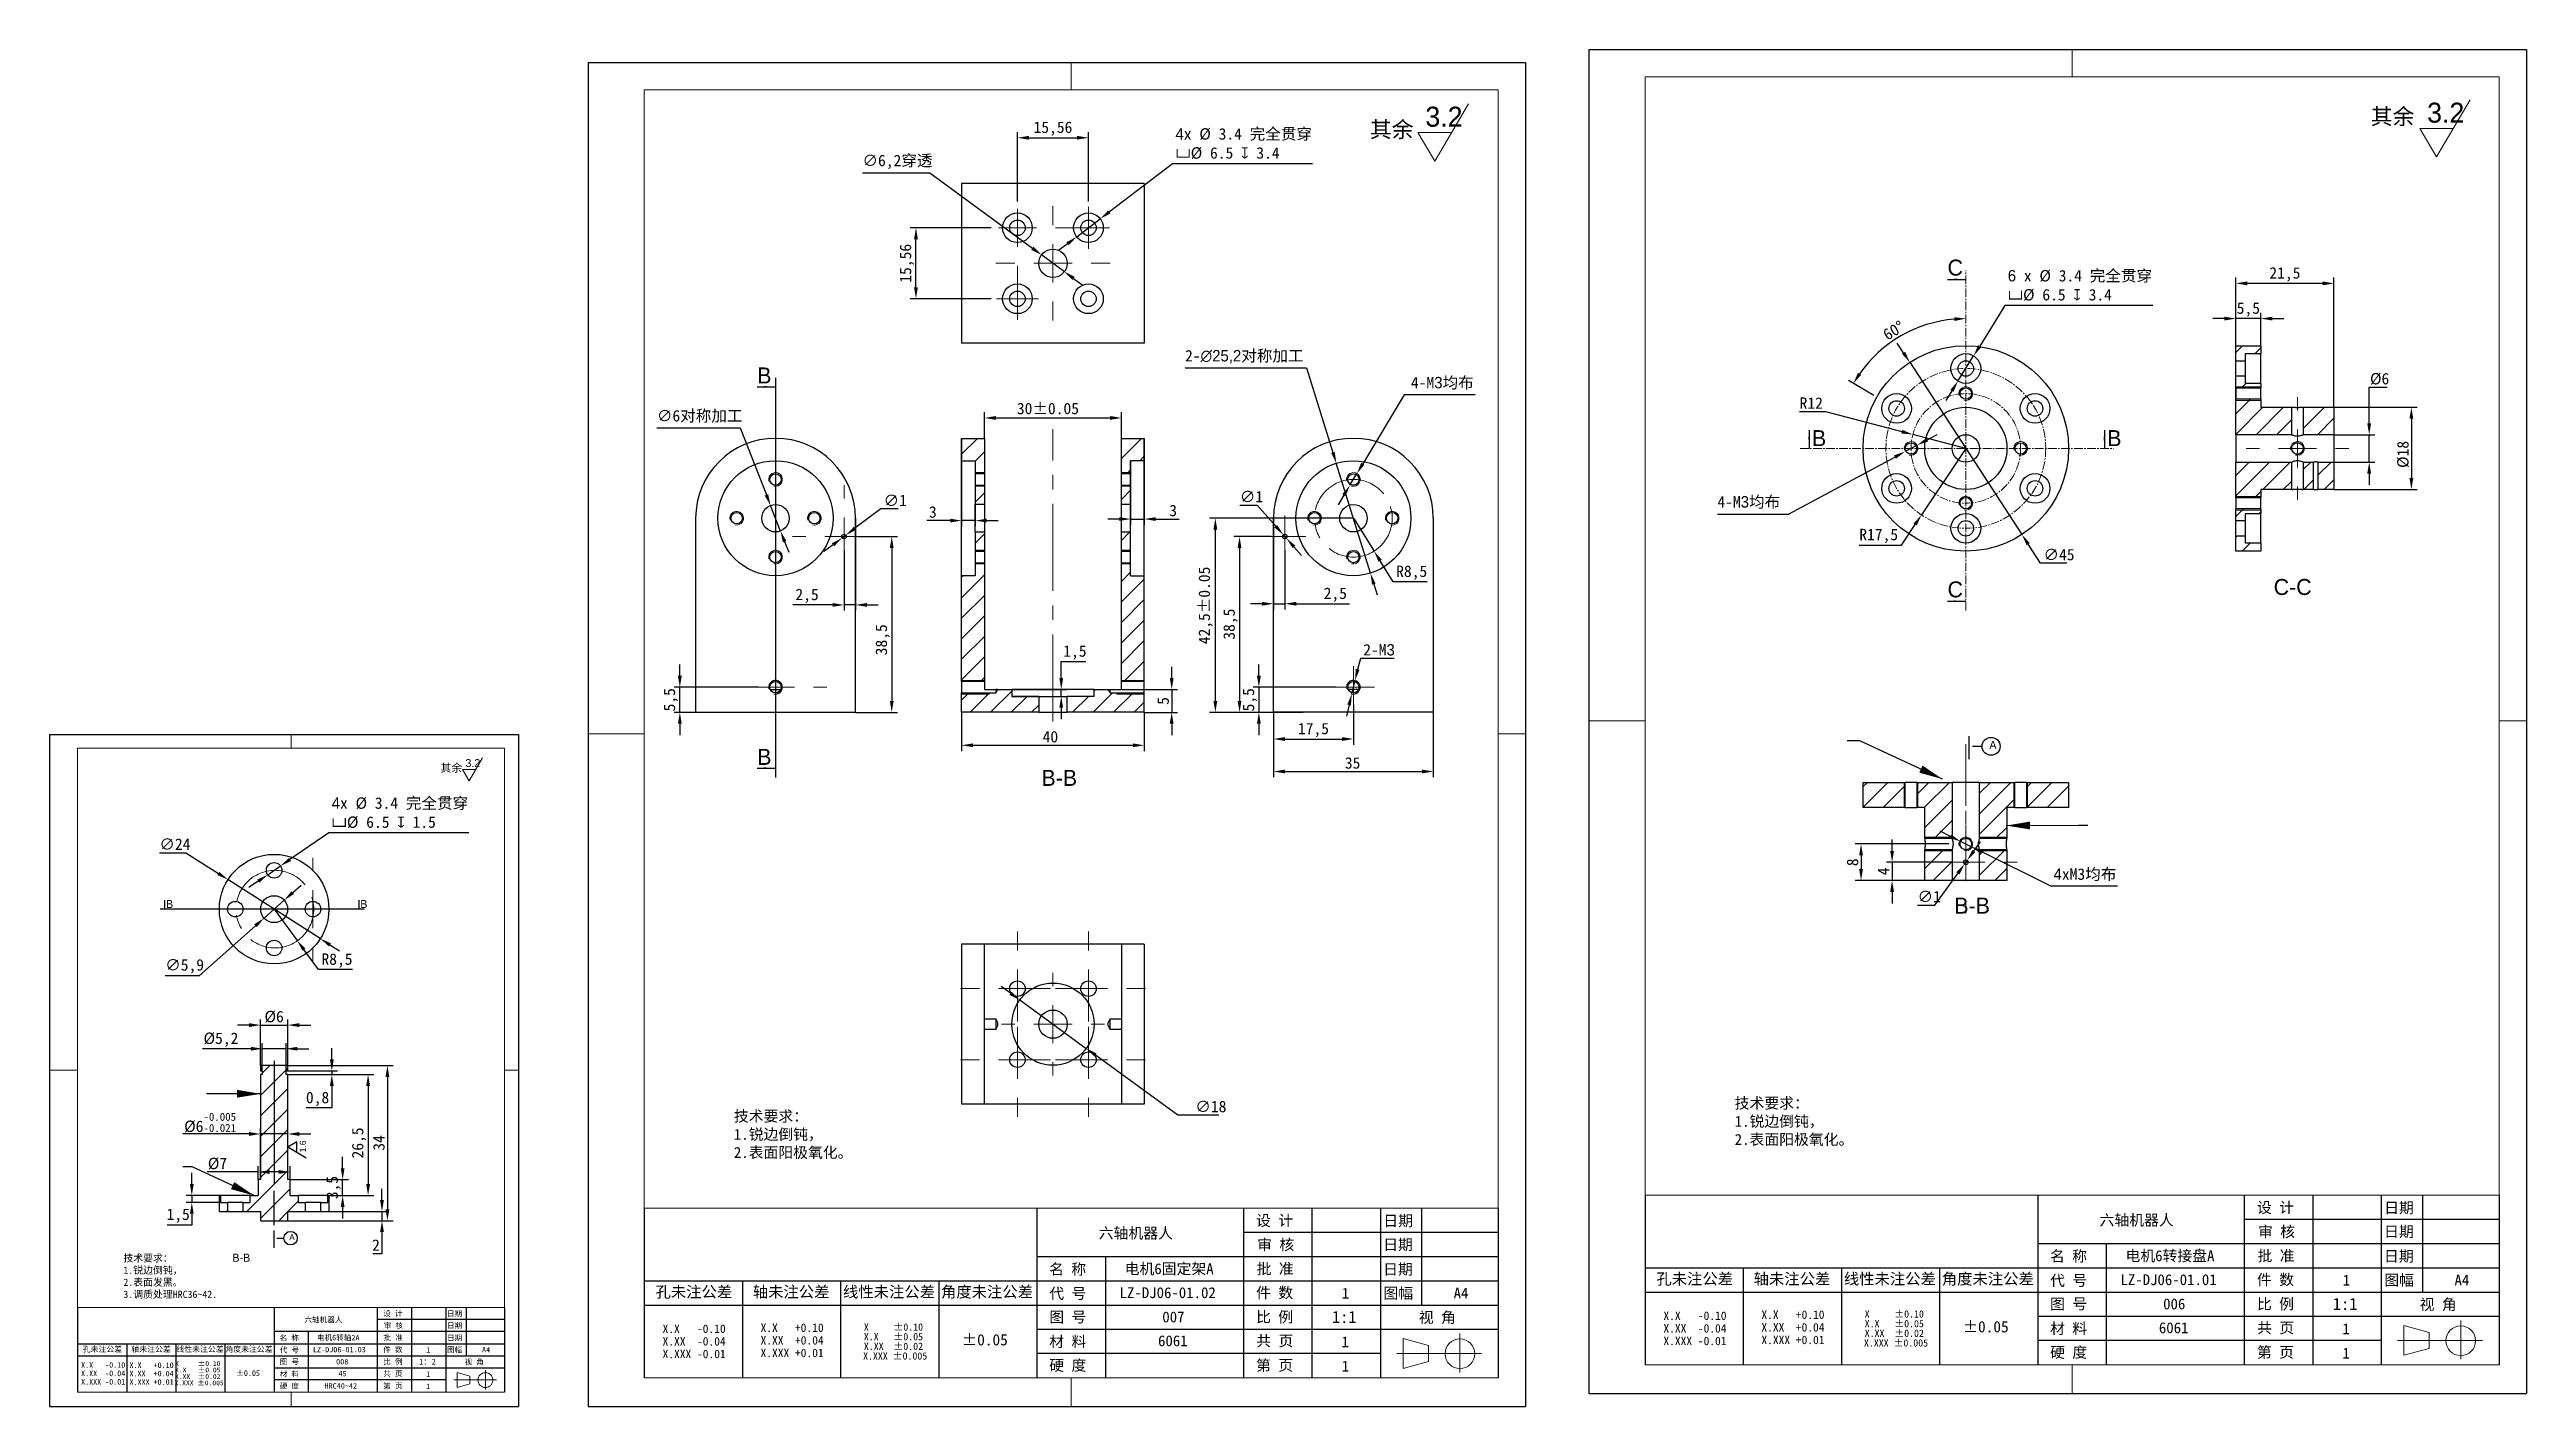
# Model space of a CAD drawing. Header units: millimetres. Extents: x 13 to 7248, y -1201 to 1478.
# Drawn here: x 5851 to 6394, y -1201 to -904 of the extents above; entities that cross this region are included whole.
import ezdxf

# ---------------------------------------------------------------- set-up
doc = ezdxf.new("R2010")
doc.units = ezdxf.units.MM
doc.header["$LTSCALE"] = 5
doc.header["$PDSIZE"] = -1
for name, pattern in [('CENTER2', [28.575, 19.05, -3.175, 3.175, -3.175]), ('SLD-中心线', [34.29, 30.48, -1.27, 1.27, -1.27]), ('SLD-实线', [0])]:
    doc.linetypes.add(name, pattern=pattern)
doc.layers.get('0').update_dxf_attribs({"lineweight": 30})
for name, color, linetype, lineweight in [('中心线层', 1, 'CENTER2', 13), ('剖面层', 2, 'Continuous', 15), ('粗实线', 7, 'SLD-实线', 15), ('细实线层', 5, 'Continuous', 15)]:
    doc.layers.add(name, color=color, linetype=linetype, lineweight=lineweight)
for name, color, linetype in [('图框', 7, 'SLD-实线'), ('文字层', 7, 'SLD-实线'), ('标注层', 96, 'SLD-实线'), ('标注线', 4, 'SLD-实线')]:
    doc.layers.add(name, color=color, linetype=linetype)
doc.styles.add('SLDTEXTSTYLE0', font='')
doc.styles.add('SLDTEXTSTYLE1', font='', dxfattribs={"bigfont": 'bigfont'})
doc.styles.add('SLDTEXTSTYLE2', font='')
doc.styles.add('SLDTEXTSTYLE3', font='', dxfattribs={"bigfont": 'bigfont'})
doc.styles.get("Standard").update_dxf_attribs({"font": ''})
doc.styles.get('SLDTEXTSTYLE0').set_extended_font_data('汉仪长仿宋体')
doc.styles.get('SLDTEXTSTYLE1').set_extended_font_data('宋体')
doc.styles.get('SLDTEXTSTYLE2').set_extended_font_data('宋体')
doc.styles.get('SLDTEXTSTYLE3').set_extended_font_data('汉仪长仿宋体')
doc.styles.get('Standard').set_extended_font_data('SimSun')
doc.dimstyles.new('ISO-25', dxfattribs={"dimtxt": 2.5, "dimasz": 2.5, "dimexe": 1.25, "dimexo": 0, "dimtad": 1, "dimtoh": 1, "dimtxsty": 'Standard', "dimcen": 2.5, "dimclrt": 256, "dimadec": 0, "dimazin": 0, "dimtfac": 1, "dimtmove": 0, "dimatfit": 3, "dimfxl": 0, "dimarcsym": 0})
doc.dimstyles.new('SLDDIMSTYLE7', dxfattribs={"dimtxt": 0.18, "dimasz": 5.2, "dimexe": 0, "dimexo": 0.0625, "dimgap": 0, "dimtad": 0, "dimtih": 1, "dimtoh": 1, "dimdec": 0, "dimrnd": 1e-09, "dimzin": 0, "dimdsep": 46, "dimtxsty": 'Standard', "dimsah": 1, "dimcen": 0.09, "dimadec": 0, "dimazin": 0, "dimtfac": 5.2, "dimtdec": 0, "dimtofl": 0, "dimtmove": 0, "dimatfit": 3, "dimfxl": 0, "dimfrac": 2, "dimtolj": 1, "dimtzin": 0, "dimarcsym": 0})
pattern_1 = [(45, (5850.1884, -1211.5704), (-2.24506, 2.24506), [])]
pattern_2 = [(45, (5966.847, -1202.3243), (-2.245064, 2.245064), [])]
pattern_3 = [(45, (6185.9975, -1199.4732), (-2.245064, 2.245064), [])]

msp = doc.modelspace()

# ---------------------------------------------------------------- texts
at = {"layer": '文字层'}
for s, insert, char_height, attachment_point, style in [('其余', (6359.712, -916.5711), 3.5, 1, 'SLDTEXTSTYLE0'), ('其余', (6140.5615, -919.4221), 3.5, 1, 'SLDTEXTSTYLE0'), ('其余', (5937.0457, -1060.1232), 1.75, 1, 'SLDTEXTSTYLE0'), ('设 计', (6119.6912, -1158.9179), 2.38125, 2, 'SLDTEXTSTYLE2'), ('日期', (6146.7427, -1158.9649), 2.38125, 2, 'SLDTEXTSTYLE2'), ('设 计', (6338.8416, -1156.0668), 2.38125, 2, 'SLDTEXTSTYLE2'), ('日期', (6365.8931, -1156.1138), 2.38125, 2, 'SLDTEXTSTYLE2'), ('审 核', (6119.9282, -1164.1998), 2.38125, 2, 'SLDTEXTSTYLE2'), ('日期', (6146.7153, -1164.181), 2.38125, 2, 'SLDTEXTSTYLE2'), ('审 核', (6339.0786, -1161.3487), 2.38125, 2, 'SLDTEXTSTYLE2'), ('日期', (6365.8657, -1161.33), 2.38125, 2, 'SLDTEXTSTYLE2'), ('名 称', (6074.3696, -1169.5679), 2.38125, 2, 'SLDTEXTSTYLE2'), ('批 准', (6119.8136, -1169.4767), 2.38125, 2, 'SLDTEXTSTYLE2'), ('日期', (6146.6989, -1169.5732), 2.38125, 2, 'SLDTEXTSTYLE2'), ('孔未注公差', (6211.6736, -1171.6429), 2.4625, 2, 'SLDTEXTSTYLE2'), ('轴未注公差', (6232.9698, -1171.6429), 2.4625, 2, 'SLDTEXTSTYLE2'), ('线性未注公差', (6254.4065, -1171.6429), 2.4625, 2, 'SLDTEXTSTYLE2'), ('角度未注公差', (6275.8567, -1171.6429), 2.4625, 2, 'SLDTEXTSTYLE2'), ('名 称', (6293.52, -1166.7168), 2.38125, 2, 'SLDTEXTSTYLE2'), ('批 准', (6338.9641, -1166.6257), 2.38125, 2, 'SLDTEXTSTYLE2'), ('日期', (6365.8493, -1166.7222), 2.38125, 2, 'SLDTEXTSTYLE2'), ('孔未注公差', (5992.5232, -1174.494), 2.4625, 2, 'SLDTEXTSTYLE2'), ('轴未注公差', (6013.8194, -1174.494), 2.4625, 2, 'SLDTEXTSTYLE2'), ('线性未注公差', (6035.256, -1174.494), 2.4625, 2, 'SLDTEXTSTYLE2'), ('角度未注公差', (6056.7062, -1174.494), 2.4625, 2, 'SLDTEXTSTYLE2'), ('代 号', (6074.3996, -1174.8923), 2.38125, 2, 'SLDTEXTSTYLE2'), ('件 数', (6119.6912, -1174.7184), 2.38125, 2, 'SLDTEXTSTYLE2'), ('图幅', (6146.7576, -1174.8248), 2.38125, 2, 'SLDTEXTSTYLE2'), ('A4', (6160.5065, -1174.7993), 2.38125, 2, 'SLDTEXTSTYLE1'), ('代 号', (6293.55, -1172.0412), 2.38125, 2, 'SLDTEXTSTYLE2'), ('件 数', (6338.8416, -1171.8674), 2.38125, 2, 'SLDTEXTSTYLE2'), ('比 例', (6338.8416, -1177.1749), 2.38125, 2, 'SLDTEXTSTYLE2'), ('图幅', (6365.908, -1171.9738), 2.38125, 2, 'SLDTEXTSTYLE2'), ('A4', (6379.6569, -1171.9482), 2.38125, 2, 'SLDTEXTSTYLE1'), ('设 计', (5926.6105, -1179.8711), 1.19063, 2, 'SLDTEXTSTYLE2'), ('审 核', (5926.729, -1182.512), 1.19063, 2, 'SLDTEXTSTYLE2'), ('日期', (5940.1362, -1179.8946), 1.19063, 2, 'SLDTEXTSTYLE2'), ('图 号', (6074.3996, -1180.0259), 2.38125, 2, 'SLDTEXTSTYLE2'), ('比 例', (6119.6912, -1180.0259), 2.38125, 2, 'SLDTEXTSTYLE2'), ('1:1', (6134.9382, -1179.9047), 2.64583, 2, 'SLDTEXTSTYLE1'), ('视 角', (6155.3084, -1180.1334), 2.38125, 2, 'SLDTEXTSTYLE2'), ('±0.05', (6275.3879, -1182.1354), 2.4625, 2, 'SLDTEXTSTYLE1'), ('材 料', (6293.55, -1182.5646), 2.38125, 2, 'SLDTEXTSTYLE2'), ('图 号', (6293.55, -1177.1749), 2.38125, 2, 'SLDTEXTSTYLE2'), ('共 页', (6338.8801, -1182.4014), 2.38125, 2, 'SLDTEXTSTYLE2'), ('1:1', (6354.0887, -1177.0537), 2.64583, 2, 'SLDTEXTSTYLE1'), ('视 角', (6374.4588, -1177.2823), 2.38125, 2, 'SLDTEXTSTYLE2'), ('孔未注公差', (5863.0265, -1187.6591), 1.23125, 2, 'SLDTEXTSTYLE2'), ('轴未注公差', (5873.6746, -1187.6591), 1.23125, 2, 'SLDTEXTSTYLE2'), ('线性未注公差', (5884.3929, -1187.6591), 1.23125, 2, 'SLDTEXTSTYLE2'), ('角度未注公差', (5895.118, -1187.6591), 1.23125, 2, 'SLDTEXTSTYLE2'), ('代 号', (5903.9647, -1187.8583), 1.19063, 2, 'SLDTEXTSTYLE2'), ('名 称', (5903.9497, -1185.1961), 1.19063, 2, 'SLDTEXTSTYLE2'), ('件 数', (5926.6105, -1187.7713), 1.19063, 2, 'SLDTEXTSTYLE2'), ('批 准', (5926.6717, -1185.1505), 1.19063, 2, 'SLDTEXTSTYLE2'), ('图幅', (5940.1437, -1187.8245), 1.19063, 2, 'SLDTEXTSTYLE2'), ('日期', (5940.1143, -1185.1987), 1.19063, 2, 'SLDTEXTSTYLE2'), ('日期', (5940.1225, -1182.5026), 1.19063, 2, 'SLDTEXTSTYLE2'), ('±0.05', (6056.2375, -1184.9865), 2.4625, 2, 'SLDTEXTSTYLE1'), ('材 料', (6074.3996, -1185.4157), 2.38125, 2, 'SLDTEXTSTYLE2'), ('共 页', (6119.7296, -1185.2524), 2.38125, 2, 'SLDTEXTSTYLE2'), ('1', (6135.1449, -1185.4804), 2.3813, 2, 'SLDTEXTSTYLE1'), ('硬 度', (6293.55, -1187.7596), 2.38125, 2, 'SLDTEXTSTYLE2'), ('第 页', (6338.8416, -1187.7596), 2.38125, 2, 'SLDTEXTSTYLE2'), ('1', (6354.2954, -1182.6294), 2.3813, 2, 'SLDTEXTSTYLE1'), ('±0.05', (5894.8837, -1192.9054), 1.23125, 2, 'SLDTEXTSTYLE1'), ('材 料', (5903.9647, -1193.12), 1.19063, 2, 'SLDTEXTSTYLE2'), ('图 号', (5903.9647, -1190.4251), 1.19063, 2, 'SLDTEXTSTYLE2'), ('共 页', (5926.6297, -1193.0383), 1.19063, 2, 'SLDTEXTSTYLE2'), ('比 例', (5926.6105, -1190.4251), 1.19063, 2, 'SLDTEXTSTYLE2'), ('1：2', (5934.1858, -1190.3645), 1.32292, 2, 'SLDTEXTSTYLE2'), ('1', (5934.3374, -1193.1523), 1.1906, 2, 'SLDTEXTSTYLE1'), ('视 角', (5944.4191, -1190.4788), 1.19063, 2, 'SLDTEXTSTYLE2'), ('A4', (5947.0181, -1187.8118), 1.19063, 2, 'SLDTEXTSTYLE1'), ('硬 度', (6074.3996, -1190.6106), 2.38125, 2, 'SLDTEXTSTYLE2'), ('第 页', (6119.6912, -1190.6106), 2.38125, 2, 'SLDTEXTSTYLE2'), ('1', (6135.1602, -1190.8081), 2.3813, 2, 'SLDTEXTSTYLE1'), ('1', (6354.3107, -1187.9571), 2.3813, 2, 'SLDTEXTSTYLE1'), ('硬 度', (5903.9647, -1195.7174), 1.19063, 2, 'SLDTEXTSTYLE2'), ('第 页', (5926.6105, -1195.7174), 1.19063, 2, 'SLDTEXTSTYLE2'), ('1', (5934.345, -1195.8162), 1.1906, 2, 'SLDTEXTSTYLE1')]:
    msp.add_mtext(s, dxfattribs=dict(at, insert=insert, char_height=char_height, attachment_point=attachment_point, style=style))
at = {"layer": '文字层', "color": 7, "linetype": 'SLD-实线', "lineweight": 0, "attachment_point": 1, "style": 'SLDTEXTSTYLE2'}
for s, insert, char_height in [('技术要求：\\P1.锐边倒钝，\\P2.表面阳极氧化。', (6220.4335, -1133.2116), 2.38125), ('技术要求：\\P1.锐边倒钝，\\P2.表面阳极氧化。', (6001.2831, -1136.0627), 2.38125), ('\\P技术要求：\\P1.锐边倒钝，\\P2.表面发黑。\\P3.调质处理HRC36~42.', (5867.6091, -1164.8974), 1.585913)]:
    msp.add_mtext(s, dxfattribs=dict(at, insert=insert, char_height=char_height))
at = {"layer": '文字层', "color": 0, "insert": (5906.2172, -1145.1773), "char_height": 1.4, "attachment_point": 1, "rotation": 90, "style": 'SLDTEXTSTYLE3'}
msp.add_mtext('1.6', dxfattribs=at)
at = {"layer": '文字层', "color": 7, "linetype": 'Continuous', "lineweight": 0, "attachment_point": 2}
for s, insert, char_height, style in [('六轴机器人', (6308.4451, -1158.8081), 2.38125, 'SLDTEXTSTYLE2'), ('六轴机器人', (6089.2946, -1161.6591), 2.38125, 'SLDTEXTSTYLE2'), ('电机6固定架A', (6096.5941, -1169.4767), 2.38125, 'SLDTEXTSTYLE2'), ('电机6转接盘A', (6315.7446, -1166.6257), 2.38125, 'SLDTEXTSTYLE2'), ('LZ-DJ06-01.02', (6096.2841, -1174.7184), 2.38125, 'SLDTEXTSTYLE1'), ('1', (6135.2172, -1174.8248), 2.3813, 'SLDTEXTSTYLE1'), ('LZ-DJ06-01.01', (6315.4345, -1171.8674), 2.38125, 'SLDTEXTSTYLE1'), ('1', (6354.3676, -1171.9738), 2.3813, 'SLDTEXTSTYLE1'), ('六轴机器人', (5911.4122, -1181.2417), 1.19063, 'SLDTEXTSTYLE2'), ('007', (6097.5243, -1180.0259), 2.38125, 'SLDTEXTSTYLE1'), ('006', (6316.6747, -1177.1749), 2.38125, 'SLDTEXTSTYLE1'), ('电机6转轴2A', (5914.6482, -1185.1505), 1.19063, 'SLDTEXTSTYLE2'), ('6061', (6097.4003, -1185.2524), 2.38125, 'SLDTEXTSTYLE1'), ('6061', (6316.5507, -1182.4014), 2.38125, 'SLDTEXTSTYLE1'), ('LZ-DJ06-01.03', (5914.9069, -1187.7713), 1.190625, 'SLDTEXTSTYLE1'), ('008', (5915.5271, -1190.4251), 1.19063, 'SLDTEXTSTYLE1'), ('45', (5915.5891, -1193.0383), 1.19063, 'SLDTEXTSTYLE1'), ('1', (5934.3735, -1187.8245), 1.1906, 'SLDTEXTSTYLE1'), ('HRC40~42', (5915.217, -1195.7174), 1.19063, 'SLDTEXTSTYLE1')]:
    msp.add_mtext(s, dxfattribs=dict(at, insert=insert, char_height=char_height, style=style))
at = {"layer": '标注层', "attachment_point": 2, "style": 'SLDTEXTSTYLE3'}
for s, insert, char_height in [('C-C', (6342.6019, -1019.617), 3.5), ('B-B', (6072.5354, -1061.426), 3.5), ('B-B', (6272.4199, -1089.3966), 3.5), ('B-B', (5893.4334, -1167.3783), 1.75)]:
    msp.add_mtext(s, dxfattribs=dict(at, insert=insert, char_height=char_height))
at = {"layer": '标注线', "attachment_point": 1, "style": 'SLDTEXTSTYLE3'}
for s, insert, char_height in [('C', (6267.0381, -949.6782), 3.5), ('B', (6006.4017, -973.2983), 3.5), ('B', (6237.344, -987.0232), 3.5), ('B', (6301.9988, -987.0232), 3.5), ('C', (6267.0381, -1020.1449), 3.5), ('B', (6006.4017, -1056.8201), 3.5), ('B', (5876.9491, -1089.9175), 1.75), ('B', (5919.4824, -1089.9175), 1.75)]:
    msp.add_mtext(s, dxfattribs=dict(at, insert=insert, char_height=char_height))

# ---------------------------------------------------------------- blocks, each defined once
blk = doc.blocks.new('SW_NOTE_0')
at = {"color": 0, "linetype": 'Continuous', "lineweight": 0, "char_height": 10.583, "attachment_point": 2}
for s, insert in [('X     ±0.10', (35.9, 12.3)), (' X.XXX ±0.005', (34.8, -30)), ('X.X   ±0.05', (35.9, -1.8)), ('X.XX  ±0.02', (35.9, -15.9))]:
    blk.add_mtext(s, dxfattribs=dict(at, insert=insert))
blk = doc.blocks.new('SW_NOTE_1')
at = {"color": 0, "linetype": 'Continuous', "lineweight": 0, "char_height": 12.312, "attachment_point": 2, "style": 'SLDTEXTSTYLE2'}
for s, insert in [('X.X   -0.10', (38.1, 14.3)), ('X.XX  -0.04', (38.1, -4.1)), ('X.XXX -0.01', (38.1, -22.5))]:
    blk.add_mtext(s, dxfattribs=dict(at, insert=insert))
blk = doc.blocks.new('SW_NOTE_2')
at = {"color": 0, "linetype": 'Continuous', "lineweight": 0, "char_height": 12.312, "attachment_point": 2, "style": 'SLDTEXTSTYLE2'}
for s, insert in [('X.X   +0.10', (38.1, 14.3)), ('X.XX  +0.04', (38.1, -4.1)), ('X.XXX +0.01', (38.1, -22.5))]:
    blk.add_mtext(s, dxfattribs=dict(at, insert=insert))
blk = doc.blocks.new('SW_SFSYMBOL_0')
at = {"color": 0, "linetype": 'SLD-实线', "lineweight": 0}
for p, q in [((8.2, -25), (37.7, 25)), ((8.2, -25), (-6.5, 0)), ((23, 0), (-6.5, 0))]:
    blk.add_line(p, q, dxfattribs=at)
at = {"color": 0, "linetype": 'SLD-实线', "lineweight": 0, "insert": (0, 22.6), "char_height": 17.5, "attachment_point": 1, "style": 'SLDTEXTSTYLE3'}
blk.add_mtext('3.2', dxfattribs=at)
blk = doc.blocks.new('*D605')
at = {"layer": 'Defpoints', "color": 0}
for p in [(5900.62, -1091.92), (5905.66, -1098.76)]:
    blk.add_point(p, dxfattribs=at)
at = {"layer": '标注层', "color": 0, "lineweight": -2}
for p, q in [((5900.62, -1091.92), (5905.66, -1098.76)), ((5910.35, -1105.14), (5907.14, -1100.78)), ((5917.79, -1105.14), (5910.35, -1105.14))]:
    blk.add_line(p, q, dxfattribs=at)
at = {"layer": '标注层', "color": 0}
blk.add_solid([(5907.48, -1100.53), (5906.81, -1101.02), (5905.66, -1098.76)], dxfattribs=at)
at = {"layer": '标注层', "insert": (5910.98, -1101.6), "char_height": 2.5, "attachment_point": 1}
blk.add_mtext('R8,5', dxfattribs=at)
blk = doc.blocks.new('*D606')
at = {"layer": 'Defpoints', "color": 0}
for p in [(5890.51, -1085.45), (5910.73, -1098.38)]:
    blk.add_point(p, dxfattribs=at)
at = {"layer": '标注层', "color": 0, "lineweight": -2}
for p, q in [((5875.49, -1079.56), (5881.31, -1079.56)), ((5881.31, -1079.56), (5888.41, -1084.1)), ((5910.73, -1098.38), (5890.51, -1085.45)), ((5912.83, -1099.73), (5914.94, -1101.08))]:
    blk.add_line(p, q, dxfattribs=at)
at = {"layer": '标注层', "color": 0}
for points in [[(5888.63, -1083.75), (5888.18, -1084.45), (5890.51, -1085.45)], [(5913.06, -1099.38), (5912.61, -1100.08), (5910.73, -1098.38)]]:
    blk.add_solid(points, dxfattribs=at)
at = {"layer": '标注层', "insert": (5875.49, -1076.44), "char_height": 2.5, "attachment_point": 1}
blk.add_mtext('∅24', dxfattribs=at)
blk = doc.blocks.new('*D607')
at = {"layer": 'Defpoints', "color": 0}
for p in [(5899.22, -1084.38), (5902.02, -1082.46)]:
    blk.add_point(p, dxfattribs=at)
at = {"layer": '标注层', "color": 0, "lineweight": -2}
for p, q in [((5912.6, -1075.22), (5904.09, -1081.05)), ((5943.24, -1075.22), (5912.6, -1075.22)), ((5899.22, -1084.38), (5902.02, -1082.46)), ((5897.15, -1085.79), (5895.09, -1087.2))]:
    blk.add_line(p, q, dxfattribs=at)
at = {"layer": '标注层', "color": 0}
for points in [[(5896.92, -1085.45), (5897.39, -1086.13), (5899.22, -1084.38)], [(5903.85, -1080.7), (5904.32, -1081.39), (5902.02, -1082.46)]]:
    blk.add_solid(points, dxfattribs=at)
at = {"layer": '标注层', "insert": (5913.22, -1067.44), "char_height": 2.5, "attachment_point": 1}
blk.add_mtext('{\\fMS PGothic|b0|i0|c134|p34;4}x %%C 3.4 完全贯穿\\P{\\fGDT|b0|i0|c134|p2;v}%%C 6.5 {\\fGDT|b0|i0|c134|p2;x} 1.5', dxfattribs=at)
blk = doc.blocks.new('*D608')
at = {"layer": 'Defpoints', "color": 0}
for p in [(5902.82, -1089.96), (5898.42, -1093.88)]:
    blk.add_point(p, dxfattribs=at)
at = {"layer": '标注层', "color": 0, "lineweight": -2}
for p, q in [((5902.82, -1089.96), (5898.42, -1093.88)), ((5904.69, -1088.3), (5906.56, -1086.63)), ((5884.31, -1106.42), (5896.55, -1095.54)), ((5876.77, -1106.42), (5884.31, -1106.42))]:
    blk.add_line(p, q, dxfattribs=at)
at = {"layer": '标注层', "color": 0}
for points in [[(5904.42, -1087.98), (5904.97, -1088.61), (5902.82, -1089.96)], [(5896.27, -1095.23), (5896.82, -1095.85), (5898.42, -1093.88)]]:
    blk.add_solid(points, dxfattribs=at)
at = {"layer": '标注层', "insert": (5876.77, -1102.87), "char_height": 2.5, "attachment_point": 1}
blk.add_mtext('∅5,9', dxfattribs=at)
blk = doc.blocks.new('SW_CENTERMARKSYMBOL_0')
at = {"color": 0, "linetype": 'SLD-实线', "lineweight": 0}
for p, q in [((0, 8.33), (0, 11.25)), ((-8.33, 0), (-11.25, 0)), ((0, 0), (-4.17, 0)), ((0, 0), (0, 4.17)), ((0, 0), (0, -4.17)), ((0, 0), (4.17, 0)), ((8.33, 0), (11.25, 0)), ((0, -8.33), (0, -11.25))]:
    blk.add_line(p, q, dxfattribs=at)
blk = doc.blocks.new('*D609')
at = {"layer": 'Defpoints', "color": 0}
for p in [(5903.62, -1126.14), (5903.57, -1160.14), (5925.43, -1160.14)]:
    blk.add_point(p, dxfattribs=at)
at = {"layer": '标注层', "color": 0, "lineweight": -2}
for p, q in [((5903.62, -1126.14), (5926.68, -1126.14)), ((5925.43, -1128.64), (5925.43, -1157.64)), ((5903.57, -1160.14), (5926.68, -1160.14))]:
    blk.add_line(p, q, dxfattribs=at)
at = {"layer": '标注层', "color": 0}
for points in [[(5925.01, -1128.64), (5925.84, -1128.64), (5925.43, -1126.14)], [(5925.01, -1157.64), (5925.84, -1157.64), (5925.43, -1160.14)]]:
    blk.add_solid(points, dxfattribs=at)
at = {"layer": '标注层', "insert": (5922.3, -1143.12), "char_height": 2.5, "attachment_point": 2, "rotation": 90}
blk.add_mtext('34', dxfattribs=at)
blk = doc.blocks.new('*D610')
at = {"layer": 'Defpoints', "color": 0}
for p in [(5903.57, -1160.14), (5912.62, -1158.14), (5924.23, -1160.14)]:
    blk.add_point(p, dxfattribs=at)
at = {"layer": '标注层', "color": 0, "lineweight": -2}
for p, q in [((5924.23, -1155.64), (5924.23, -1153.14)), ((5903.57, -1160.14), (5925.48, -1160.14)), ((5912.62, -1158.14), (5925.48, -1158.14)), ((5924.23, -1158.14), (5924.23, -1160.14)), ((5924.23, -1162.64), (5924.23, -1167.37)), ((5924.23, -1167.37), (5922.23, -1167.37))]:
    blk.add_line(p, q, dxfattribs=at)
at = {"layer": '标注层', "color": 0}
for points in [[(5923.82, -1155.64), (5924.65, -1155.64), (5924.23, -1158.14)], [(5923.82, -1162.64), (5924.65, -1162.64), (5924.23, -1160.14)]]:
    blk.add_solid(points, dxfattribs=at)
at = {"layer": '标注层', "insert": (5922.92, -1164.24), "char_height": 2.5, "attachment_point": 2}
blk.add_mtext('2', dxfattribs=at)
blk = doc.blocks.new('*D611')
at = {"layer": 'Defpoints', "color": 0}
for p in [(5904.12, -1151.14), (5912.62, -1154.64), (5915.62, -1151.14)]:
    blk.add_point(p, dxfattribs=at)
at = {"layer": '标注层', "color": 0, "lineweight": -2}
for p, q in [((5915.62, -1148.64), (5915.62, -1146.14)), ((5904.12, -1151.14), (5916.87, -1151.14)), ((5912.62, -1154.64), (5916.87, -1154.64)), ((5915.62, -1154.64), (5915.62, -1151.14)), ((5915.62, -1157.14), (5915.62, -1159.64))]:
    blk.add_line(p, q, dxfattribs=at)
at = {"layer": '标注层', "color": 0}
for points in [[(5915.2, -1148.64), (5916.04, -1148.64), (5915.62, -1151.14)], [(5915.2, -1157.14), (5916.04, -1157.14), (5915.62, -1154.64)]]:
    blk.add_solid(points, dxfattribs=at)
at = {"layer": '标注层', "insert": (5912.08, -1152.89), "char_height": 2.5, "attachment_point": 2, "rotation": 90}
blk.add_mtext('3,5', dxfattribs=at)
blk = doc.blocks.new('*D612')
at = {"layer": 'Defpoints', "color": 0}
for p in [(5903.62, -1128.14), (5912.62, -1154.64), (5921.19, -1154.64)]:
    blk.add_point(p, dxfattribs=at)
at = {"layer": '标注层', "color": 0, "lineweight": -2}
for p, q in [((5903.62, -1128.14), (5922.44, -1128.14)), ((5921.19, -1130.64), (5921.19, -1152.14)), ((5912.62, -1154.64), (5922.44, -1154.64))]:
    blk.add_line(p, q, dxfattribs=at)
at = {"layer": '标注层', "color": 0}
for points in [[(5920.77, -1130.64), (5921.61, -1130.64), (5921.19, -1128.14)], [(5920.77, -1152.14), (5921.61, -1152.14), (5921.19, -1154.64)]]:
    blk.add_solid(points, dxfattribs=at)
at = {"layer": '标注层', "insert": (5917.65, -1143.12), "char_height": 2.5, "attachment_point": 2, "rotation": 90}
blk.add_mtext('26,5', dxfattribs=at)
blk = doc.blocks.new('*D613')
at = {"layer": 'Defpoints', "color": 0}
for p in [(5903.62, -1127.34), (5903.62, -1128.14), (5913.25, -1128.14)]:
    blk.add_point(p, dxfattribs=at)
at = {"layer": '标注层', "color": 0, "lineweight": -2}
for p, q in [((5913.25, -1124.84), (5913.25, -1122.34)), ((5903.62, -1127.34), (5914.5, -1127.34)), ((5913.25, -1127.34), (5913.25, -1128.14)), ((5903.62, -1128.14), (5914.5, -1128.14)), ((5913.25, -1130.64), (5913.25, -1135.45)), ((5913.25, -1135.45), (5907.64, -1135.45))]:
    blk.add_line(p, q, dxfattribs=at)
at = {"layer": '标注层', "color": 0}
for points in [[(5912.84, -1124.84), (5913.67, -1124.84), (5913.25, -1127.34)], [(5912.84, -1130.64), (5913.67, -1130.64), (5913.25, -1128.14)]]:
    blk.add_solid(points, dxfattribs=at)
at = {"layer": '标注层', "insert": (5910.13, -1131.91), "char_height": 2.5, "attachment_point": 2}
blk.add_mtext('0,8', dxfattribs=at)
blk = doc.blocks.new('*D614')
at = {"layer": 'Defpoints', "color": 0}
for p in [(5903.22, -1122.48), (5898.02, -1127.34), (5903.22, -1127.34)]:
    blk.add_point(p, dxfattribs=at)
at = {"layer": '标注层', "color": 0, "lineweight": -2}
for p, q in [((5895.52, -1122.48), (5884.91, -1122.48)), ((5898.02, -1127.34), (5898.02, -1121.23)), ((5903.22, -1122.48), (5898.02, -1122.48)), ((5903.22, -1127.34), (5903.22, -1121.23)), ((5905.72, -1122.48), (5908.22, -1122.48))]:
    blk.add_line(p, q, dxfattribs=at)
at = {"layer": '标注层', "color": 0}
for points in [[(5895.52, -1122.07), (5895.52, -1122.9), (5898.02, -1122.48)], [(5905.72, -1122.07), (5905.72, -1122.9), (5903.22, -1122.48)]]:
    blk.add_solid(points, dxfattribs=at)
at = {"layer": '标注层', "insert": (5888.97, -1118.94), "char_height": 2.5, "attachment_point": 2}
blk.add_mtext('%%c5,2', dxfattribs=at)
blk = doc.blocks.new('*D615')
at = {"layer": 'Defpoints', "color": 0}
for p in [(5903.62, -1117.31), (5897.62, -1126.14), (5903.62, -1126.14)]:
    blk.add_point(p, dxfattribs=at)
at = {"layer": '标注层', "color": 0, "lineweight": -2}
for p, q in [((5897.62, -1126.14), (5897.62, -1116.06)), ((5903.62, -1126.14), (5903.62, -1116.06)), ((5895.12, -1117.31), (5892.62, -1117.31)), ((5897.62, -1117.31), (5903.62, -1117.31)), ((5906.12, -1117.31), (5908.62, -1117.31))]:
    blk.add_line(p, q, dxfattribs=at)
at = {"layer": '标注层', "color": 0}
for points in [[(5895.12, -1116.89), (5895.12, -1117.72), (5897.62, -1117.31)], [(5906.12, -1116.89), (5906.12, -1117.72), (5903.62, -1117.31)]]:
    blk.add_solid(points, dxfattribs=at)
at = {"layer": '标注层', "insert": (5900.62, -1114.18), "char_height": 2.5, "attachment_point": 2}
blk.add_mtext('%%c6', dxfattribs=at)
blk = doc.blocks.new('*D616')
at = {"layer": 'Defpoints', "color": 0}
for p in [(5904.12, -1149.47), (5897.12, -1151.14), (5904.12, -1151.14)]:
    blk.add_point(p, dxfattribs=at)
at = {"layer": '标注层', "color": 0, "lineweight": -2}
for p, q in [((5897.12, -1149.47), (5885.93, -1149.47)), ((5897.12, -1151.14), (5897.12, -1148.22)), ((5901.62, -1149.47), (5899.62, -1149.47)), ((5904.12, -1151.14), (5904.12, -1148.22))]:
    blk.add_line(p, q, dxfattribs=at)
at = {"layer": '标注层', "color": 0}
for points in [[(5899.62, -1149.06), (5899.62, -1149.89), (5897.12, -1149.47)], [(5901.62, -1149.06), (5901.62, -1149.89), (5904.12, -1149.47)]]:
    blk.add_solid(points, dxfattribs=at)
at = {"layer": '标注层', "insert": (5888.21, -1146.35), "char_height": 2.5, "attachment_point": 2}
blk.add_mtext('{\\fSimSun|b0|i0|c134|p2;%%C7}', dxfattribs=at)
blk = doc.blocks.new('*D617')
at = {"layer": 'Defpoints', "color": 0}
for p in [(5903.62, -1141.15), (5897.62, -1151.14), (5903.62, -1151.14)]:
    blk.add_point(p, dxfattribs=at)
at = {"layer": '标注层', "color": 0, "lineweight": -2}
for p, q in [((5895.12, -1141.15), (5880.59, -1141.15)), ((5897.62, -1151.14), (5897.62, -1139.9)), ((5903.62, -1141.15), (5897.62, -1141.15)), ((5903.62, -1151.14), (5903.62, -1139.9)), ((5906.12, -1141.15), (5908.62, -1141.15))]:
    blk.add_line(p, q, dxfattribs=at)
at = {"layer": '标注层', "color": 0}
for points in [[(5895.12, -1140.73), (5895.12, -1141.57), (5897.62, -1141.15)], [(5906.12, -1140.73), (5906.12, -1141.57), (5903.62, -1141.15)]]:
    blk.add_solid(points, dxfattribs=at)
at = {"layer": '标注层', "insert": (5886.6, -1136.52), "char_height": 2.5, "attachment_point": 2}
blk.add_mtext('%%C6{\\H0.7x;\\S-0.005^ -0.021;}', dxfattribs=at)
blk = doc.blocks.new('*D702')
at = {"layer": 'Defpoints', "color": 0}
for p in [(5888.87, -1154.64), (5882.59, -1156.14), (5888.87, -1156.14)]:
    blk.add_point(p, dxfattribs=at)
at = {"layer": '标注层', "color": 0, "lineweight": -2}
for p, q in [((5882.59, -1152.14), (5882.59, -1149.64)), ((5888.87, -1154.64), (5881.34, -1154.64)), ((5882.59, -1154.64), (5882.59, -1156.14)), ((5888.87, -1156.14), (5881.34, -1156.14)), ((5882.59, -1158.64), (5882.59, -1161.14)), ((5882.59, -1161.14), (5877.23, -1161.14))]:
    blk.add_line(p, q, dxfattribs=at)
at = {"layer": '标注层', "color": 0}
for points in [[(5882.17, -1152.14), (5883.01, -1152.14), (5882.59, -1154.64)], [(5882.17, -1158.64), (5883.01, -1158.64), (5882.59, -1156.14)]]:
    blk.add_solid(points, dxfattribs=at)
at = {"layer": '标注层', "insert": (5879.6, -1159.05), "char_height": 2.5, "attachment_point": 5}
blk.add_mtext('1,5', dxfattribs=at)
blk = doc.blocks.new('SW_DATUMTAG_0')
at = {"layer": '文字层', "color": 0}
for p, q in [((-17.7, -6.9), (-17.7, 13.2)), ((-14.7, 4.3), (-6.3, 4.3))]:
    blk.add_line(p, q, dxfattribs=at)
blk.add_circle((1.5, 4.3), 7.87, dxfattribs=at)
at = {"layer": '文字层', "color": 0, "insert": (0, 9), "char_height": 7, "attachment_point": 1, "style": 'SLDTEXTSTYLE3'}
blk.add_mtext('A', dxfattribs=at)
blk = doc.blocks.new('*D641')
at = {"layer": 'Defpoints', "color": 0}
for p in [(5989.45, -1043.32), (6006.65, -1043.32), (5992.9, -1048.82)]:
    blk.add_point(p, dxfattribs=at)
at = {"layer": '标注层', "color": 0, "lineweight": -2}
for p, q in [((5989.45, -1040.82), (5989.45, -1038.32)), ((6006.65, -1043.32), (5988.2, -1043.32)), ((5989.45, -1048.82), (5989.45, -1043.32)), ((5992.9, -1048.82), (5988.2, -1048.82)), ((5989.45, -1051.32), (5989.45, -1053.82))]:
    blk.add_line(p, q, dxfattribs=at)
at = {"layer": '标注层', "color": 0}
for points in [[(5989.03, -1040.82), (5989.87, -1040.82), (5989.45, -1043.32)], [(5989.03, -1051.32), (5989.87, -1051.32), (5989.45, -1048.82)]]:
    blk.add_solid(points, dxfattribs=at)
at = {"layer": '标注层', "insert": (5985.91, -1046.07), "char_height": 2.5, "attachment_point": 2, "rotation": 90}
blk.add_mtext('5,5', dxfattribs=at)
blk = doc.blocks.new('*D642')
at = {"layer": 'Defpoints', "color": 0}
for p in [(6009.31, -1003.52), (6011.49, -1009.11)]:
    blk.add_point(p, dxfattribs=at)
at = {"layer": '标注层', "color": 0, "lineweight": -2}
for p, q in [((5984.43, -986.51), (6002.69, -986.51)), ((6002.69, -986.51), (6008.41, -1001.19)), ((6011.49, -1009.11), (6009.31, -1003.52)), ((6012.4, -1011.44), (6013.3, -1013.77))]:
    blk.add_line(p, q, dxfattribs=at)
at = {"layer": '标注层', "color": 0}
for points in [[(6008.8, -1001.04), (6008.02, -1001.34), (6009.31, -1003.52)], [(6012.78, -1011.29), (6012.01, -1011.59), (6011.49, -1009.11)]]:
    blk.add_solid(points, dxfattribs=at)
at = {"layer": '标注层', "insert": (5984.43, -982.62), "char_height": 2.5, "attachment_point": 1}
blk.add_mtext('∅6对称加工', dxfattribs=at)
blk = doc.blocks.new('*D643')
at = {"layer": 'Defpoints', "color": 0}
for p in [(6025, -1010.62), (6025.8, -1010.02)]:
    blk.add_point(p, dxfattribs=at)
at = {"layer": '标注层', "color": 0, "lineweight": -2}
for p, q in [((6033.43, -1004.29), (6027.8, -1008.52)), ((6037.23, -1004.29), (6033.43, -1004.29)), ((6023, -1012.12), (6021, -1013.62)), ((6025, -1010.62), (6025.8, -1010.02))]:
    blk.add_line(p, q, dxfattribs=at)
at = {"layer": '标注层', "color": 0}
for points in [[(6027.55, -1008.18), (6028.05, -1008.85), (6025.8, -1010.02)], [(6022.75, -1011.78), (6023.25, -1012.45), (6025, -1010.62)]]:
    blk.add_solid(points, dxfattribs=at)
at = {"layer": '标注层', "insert": (6034.06, -1001.17), "char_height": 2.5, "attachment_point": 1}
blk.add_mtext('∅1', dxfattribs=at)
blk = doc.blocks.new('*D644')
at = {"layer": 'Defpoints', "color": 0}
for p in [(6028.4, -1010.32), (6027.9, -1048.82), (6035.85, -1048.82)]:
    blk.add_point(p, dxfattribs=at)
at = {"layer": '标注层', "color": 0, "lineweight": -2}
for p, q in [((6028.4, -1010.32), (6037.1, -1010.32)), ((6035.85, -1012.82), (6035.85, -1046.32)), ((6027.9, -1048.82), (6037.1, -1048.82))]:
    blk.add_line(p, q, dxfattribs=at)
at = {"layer": '标注层', "color": 0}
for points in [[(6035.44, -1012.82), (6036.27, -1012.82), (6035.85, -1010.32)], [(6035.44, -1046.32), (6036.27, -1046.32), (6035.85, -1048.82)]]:
    blk.add_solid(points, dxfattribs=at)
at = {"layer": '标注层', "insert": (6032.31, -1032.93), "char_height": 2.5, "attachment_point": 2, "rotation": 90}
blk.add_mtext('38,5', dxfattribs=at)
blk = doc.blocks.new('*D618')
at = {"layer": 'Defpoints', "color": 0}
for p in [(6027.9, -1006.32), (6025.4, -1013.32), (6027.9, -1025.3)]:
    blk.add_point(p, dxfattribs=at)
at = {"layer": '标注层', "color": 0, "lineweight": -2}
for p, q in [((6027.9, -1006.32), (6027.9, -1026.55)), ((6025.4, -1013.32), (6025.4, -1026.55)), ((6022.9, -1025.3), (6014.19, -1025.3)), ((6027.9, -1025.3), (6025.4, -1025.3)), ((6030.4, -1025.3), (6032.9, -1025.3))]:
    blk.add_line(p, q, dxfattribs=at)
at = {"layer": '标注层', "color": 0}
for points in [[(6022.9, -1024.88), (6022.9, -1025.71), (6025.4, -1025.3)], [(6030.4, -1024.88), (6030.4, -1025.71), (6027.9, -1025.3)]]:
    blk.add_solid(points, dxfattribs=at)
at = {"layer": '标注层', "insert": (6017.3, -1021.75), "char_height": 2.5, "attachment_point": 2}
blk.add_mtext('2,5', dxfattribs=at)
blk = doc.blocks.new('SW_CENTERMARKSYMBOL_1')
at = {"color": 0, "linetype": 'SLD-实线', "lineweight": 0}
for p, q in [((0, 8.33), (0, 11.25)), ((-8.33, 0), (-11.25, 0)), ((0, 0), (-4.17, 0)), ((0, 0), (0, 4.17)), ((0, 0), (0, -4.17)), ((0, 0), (4.17, 0)), ((8.33, 0), (11.25, 0)), ((0, -8.33), (0, -11.25))]:
    blk.add_line(p, q, dxfattribs=at)
blk = doc.blocks.new('SW_CENTERMARKSYMBOL_2')
at = {"color": 0, "linetype": 'SLD-实线', "lineweight": 0}
for p, q in [((0, 8.33), (0, 11.25)), ((-8.33, 0), (-11.25, 0)), ((0, 0), (-4.17, 0)), ((0, 0), (0, 4.17)), ((0, 0), (0, -4.17)), ((0, 0), (4.17, 0)), ((8.33, 0), (11.25, 0)), ((0, -8.33), (0, -11.25))]:
    blk.add_line(p, q, dxfattribs=at)
blk = doc.blocks.new('*D619')
at = {"layer": 'Defpoints', "color": 0}
for p in [(6051.15, -1048.82), (6091.15, -1048.82), (6091.15, -1056.04)]:
    blk.add_point(p, dxfattribs=at)
at = {"layer": '标注层', "color": 0, "lineweight": -2}
for p, q in [((6051.15, -1048.82), (6051.15, -1057.29)), ((6091.15, -1048.82), (6091.15, -1057.29)), ((6053.65, -1056.04), (6088.65, -1056.04))]:
    blk.add_line(p, q, dxfattribs=at)
at = {"layer": '标注层', "color": 0}
for points in [[(6053.65, -1055.62), (6053.65, -1056.45), (6051.15, -1056.04)], [(6088.65, -1055.62), (6088.65, -1056.45), (6091.15, -1056.04)]]:
    blk.add_solid(points, dxfattribs=at)
at = {"layer": '标注层', "insert": (6070.59, -1052.91), "char_height": 2.5, "attachment_point": 2}
blk.add_mtext('40', dxfattribs=at)
blk = doc.blocks.new('*D620')
at = {"layer": 'Defpoints', "color": 0}
for p in [(6056.15, -1043.82), (6062.15, -1045.32), (6072.96, -1043.82)]:
    blk.add_point(p, dxfattribs=at)
at = {"layer": '标注层', "color": 0, "lineweight": -2}
for p, q in [((6072.96, -1041.32), (6072.96, -1037.68)), ((6072.96, -1037.68), (6078.32, -1037.68)), ((6056.15, -1043.82), (6074.21, -1043.82)), ((6062.15, -1045.32), (6074.21, -1045.32)), ((6072.96, -1045.32), (6072.96, -1043.82)), ((6072.96, -1047.82), (6072.96, -1050.32))]:
    blk.add_line(p, q, dxfattribs=at)
at = {"layer": '标注层', "color": 0}
for points in [[(6072.55, -1041.32), (6073.38, -1041.32), (6072.96, -1043.82)], [(6072.55, -1047.82), (6073.38, -1047.82), (6072.96, -1045.32)]]:
    blk.add_solid(points, dxfattribs=at)
at = {"layer": '标注层', "insert": (6075.96, -1034.14), "char_height": 2.5, "attachment_point": 2}
blk.add_mtext('1,5', dxfattribs=at)
blk = doc.blocks.new('*D621')
at = {"layer": 'Defpoints', "color": 0}
for p in [(6086.15, -984.35), (6056.15, -988.82), (6086.15, -988.82)]:
    blk.add_point(p, dxfattribs=at)
at = {"layer": '标注层', "color": 0, "lineweight": -2}
for p, q in [((6056.15, -988.82), (6056.15, -983.1)), ((6058.65, -984.35), (6083.65, -984.35)), ((6086.15, -988.82), (6086.15, -983.1))]:
    blk.add_line(p, q, dxfattribs=at)
at = {"layer": '标注层', "color": 0}
for points in [[(6058.65, -983.93), (6058.65, -984.76), (6056.15, -984.35)], [(6083.65, -983.93), (6083.65, -984.76), (6086.15, -984.35)]]:
    blk.add_solid(points, dxfattribs=at)
at = {"layer": '标注层', "insert": (6070.05, -981.03), "char_height": 2.5, "attachment_point": 2}
blk.add_mtext('30%%p0.05', dxfattribs=at)
blk = doc.blocks.new('*D622')
at = {"layer": 'Defpoints', "color": 0}
for p in [(6091.15, -988.82), (6088.15, -993.72), (6091.15, -1006.49)]:
    blk.add_point(p, dxfattribs=at)
at = {"layer": '标注层', "color": 0, "lineweight": -2}
for p, q in [((6091.15, -988.82), (6091.15, -1007.74)), ((6088.15, -993.72), (6088.15, -1007.74)), ((6085.65, -1006.49), (6083.15, -1006.49)), ((6088.15, -1006.49), (6091.15, -1006.49)), ((6093.65, -1006.49), (6098.76, -1006.49))]:
    blk.add_line(p, q, dxfattribs=at)
at = {"layer": '标注层', "color": 0}
for points in [[(6085.65, -1006.08), (6085.65, -1006.91), (6088.15, -1006.49)], [(6093.65, -1006.08), (6093.65, -1006.91), (6091.15, -1006.49)]]:
    blk.add_solid(points, dxfattribs=at)
at = {"layer": '标注层', "insert": (6097.46, -1003.37), "char_height": 2.5, "attachment_point": 2}
blk.add_mtext('3', dxfattribs=at)
blk = doc.blocks.new('*D623')
at = {"layer": 'Defpoints', "color": 0}
for p in [(6086.15, -1043.82), (6091.15, -1048.82), (6097.15, -1048.82)]:
    blk.add_point(p, dxfattribs=at)
at = {"layer": '标注层', "color": 0, "lineweight": -2}
for p, q in [((6097.15, -1041.32), (6097.15, -1038.82)), ((6086.15, -1043.82), (6098.4, -1043.82)), ((6097.15, -1043.82), (6097.15, -1048.82)), ((6091.15, -1048.82), (6098.4, -1048.82)), ((6097.15, -1051.32), (6097.15, -1053.82))]:
    blk.add_line(p, q, dxfattribs=at)
at = {"layer": '标注层', "color": 0}
for points in [[(6096.73, -1041.32), (6097.56, -1041.32), (6097.15, -1043.82)], [(6096.73, -1051.32), (6097.56, -1051.32), (6097.15, -1048.82)]]:
    blk.add_solid(points, dxfattribs=at)
at = {"layer": '标注层', "insert": (6094.02, -1046.32), "char_height": 2.5, "attachment_point": 2, "rotation": 90}
blk.add_mtext('5', dxfattribs=at)
blk = doc.blocks.new('*D624')
at = {"layer": 'Defpoints', "color": 0}
for p in [(6051.15, -988.82), (6054.15, -993.72), (6054.15, -1006.83)]:
    blk.add_point(p, dxfattribs=at)
at = {"layer": '标注层', "color": 0, "lineweight": -2}
for p, q in [((6051.15, -988.82), (6051.15, -1008.08)), ((6054.15, -993.72), (6054.15, -1008.08)), ((6048.65, -1006.83), (6043.55, -1006.83)), ((6054.15, -1006.83), (6051.15, -1006.83)), ((6056.65, -1006.83), (6059.15, -1006.83))]:
    blk.add_line(p, q, dxfattribs=at)
at = {"layer": '标注层', "color": 0}
for points in [[(6048.65, -1006.41), (6048.65, -1007.24), (6051.15, -1006.83)], [(6056.65, -1006.41), (6056.65, -1007.24), (6054.15, -1006.83)]]:
    blk.add_solid(points, dxfattribs=at)
at = {"layer": '标注层', "insert": (6044.85, -1003.7), "char_height": 2.5, "attachment_point": 2}
blk.add_mtext('3', dxfattribs=at)
blk = doc.blocks.new('*D625')
at = {"layer": 'Defpoints', "color": 0}
for p in [(6063.88, -1111.81), (6078.43, -1122.4)]:
    blk.add_point(p, dxfattribs=at)
at = {"layer": '标注层', "color": 0, "lineweight": -2}
for p, q in [((6061.85, -1110.34), (6059.83, -1108.87)), ((6063.88, -1111.81), (6078.43, -1122.4)), ((6098.52, -1137.01), (6080.45, -1123.87)), ((6107.44, -1137.01), (6098.52, -1137.01))]:
    blk.add_line(p, q, dxfattribs=at)
at = {"layer": '标注层', "color": 0}
for points in [[(6062.1, -1110), (6061.61, -1110.68), (6063.88, -1111.81)], [(6080.7, -1123.53), (6080.21, -1124.21), (6078.43, -1122.4)]]:
    blk.add_solid(points, dxfattribs=at)
at = {"layer": '标注层', "insert": (6102.33, -1133.89), "char_height": 2.5, "attachment_point": 1}
blk.add_mtext('∅18', dxfattribs=at)
blk = doc.blocks.new('SW_CENTERMARKSYMBOL_3')
at = {"color": 0, "linetype": 'SLD-实线', "lineweight": 0}
for p, q in [((0, 8.33), (0, 11.25)), ((-8.33, 0), (-11.25, 0)), ((0, 0), (-4.17, 0)), ((0, 0), (0, 4.17)), ((0, 0), (0, -4.17)), ((0, 0), (4.17, 0)), ((8.33, 0), (11.25, 0)), ((0, -8.33), (0, -11.25))]:
    blk.add_line(p, q, dxfattribs=at)
blk = doc.blocks.new('SW_CENTERMARKSYMBOL_4')
at = {"color": 0, "linetype": 'SLD-实线', "lineweight": 0}
for p, q in [((0, 8.33), (0, 12.5)), ((-8.33, 0), (-12.5, 0)), ((0, 0), (-4.17, 0)), ((0, 0), (0, 4.17)), ((0, 0), (0, -4.17)), ((0, 0), (4.17, 0)), ((8.33, 0), (12.5, 0)), ((0, -8.33), (0, -12.5))]:
    blk.add_line(p, q, dxfattribs=at)
blk = doc.blocks.new('SW_CENTERMARKSYMBOL_5')
at = {"color": 0, "linetype": 'SLD-实线', "lineweight": 0}
for p, q in [((0, 8.33), (0, 12.5)), ((-8.33, 0), (-12.5, 0)), ((0, 0), (-4.17, 0)), ((0, 0), (0, 4.17)), ((0, 0), (0, -4.17)), ((0, 0), (4.17, 0)), ((8.33, 0), (12.5, 0)), ((0, -8.33), (0, -12.5))]:
    blk.add_line(p, q, dxfattribs=at)
blk = doc.blocks.new('SW_CENTERMARKSYMBOL_6')
at = {"color": 0, "linetype": 'SLD-实线', "lineweight": 0}
for p, q in [((0, 8.33), (0, 12.5)), ((-8.33, 0), (-12.5, 0)), ((0, 0), (-4.17, 0)), ((0, 0), (0, 4.17)), ((0, 0), (0, -4.17)), ((0, 0), (4.17, 0)), ((8.33, 0), (12.5, 0)), ((0, -8.33), (0, -12.5))]:
    blk.add_line(p, q, dxfattribs=at)
blk = doc.blocks.new('SW_CENTERMARKSYMBOL_7')
at = {"color": 0, "linetype": 'SLD-实线', "lineweight": 0}
for p, q in [((0, 8.33), (0, 12.5)), ((-8.33, 0), (-12.5, 0)), ((0, 0), (-4.17, 0)), ((0, 0), (0, 4.17)), ((0, 0), (0, -4.17)), ((0, 0), (4.17, 0)), ((8.33, 0), (12.5, 0)), ((0, -8.33), (0, -12.5))]:
    blk.add_line(p, q, dxfattribs=at)
blk = doc.blocks.new('*D626')
at = {"layer": 'Defpoints', "color": 0}
for p in [(6081.52, -940.74), (6076.35, -944.68)]:
    blk.add_point(p, dxfattribs=at)
at = {"layer": '标注层', "color": 0, "lineweight": -2}
for p, q in [((6097.36, -928.67), (6083.51, -939.22)), ((6128, -928.67), (6097.36, -928.67)), ((6076.35, -944.68), (6081.52, -940.74)), ((6074.36, -946.19), (6072.37, -947.71))]:
    blk.add_line(p, q, dxfattribs=at)
at = {"layer": '标注层', "color": 0}
for points in [[(6083.25, -938.89), (6083.76, -939.56), (6081.52, -940.74)], [(6074.11, -945.86), (6074.61, -946.52), (6076.35, -944.68)]]:
    blk.add_solid(points, dxfattribs=at)
at = {"layer": '标注层', "insert": (6097.98, -920.9), "char_height": 2.5, "attachment_point": 1}
blk.add_mtext('{\\fMS PGothic|b0|i0|c134|p34;4}x %%C 3.4 完全贯穿\\P{\\fGDT|b0|i0|c134|p2;v}%%C 6.5 {\\fGDT|b0|i0|c134|p2;x} 3.4', dxfattribs=at)
blk = doc.blocks.new('*D627')
at = {"layer": 'Defpoints', "color": 0}
for p in [(6078.93, -922.99), (6063.38, -936.96), (6078.93, -936.96)]:
    blk.add_point(p, dxfattribs=at)
at = {"layer": '标注层', "color": 0, "lineweight": -2}
for p, q in [((6063.38, -936.96), (6063.38, -921.74)), ((6078.93, -936.96), (6078.93, -921.74)), ((6065.88, -922.99), (6076.43, -922.99))]:
    blk.add_line(p, q, dxfattribs=at)
at = {"layer": '标注层', "color": 0}
for points in [[(6065.88, -922.57), (6065.88, -923.4), (6063.38, -922.99)], [(6076.43, -922.57), (6076.43, -923.4), (6078.93, -922.99)]]:
    blk.add_solid(points, dxfattribs=at)
at = {"layer": '标注层', "insert": (6071.15, -919.44), "char_height": 2.5, "attachment_point": 2}
blk.add_mtext('15,56', dxfattribs=at)
blk = doc.blocks.new('*D628')
at = {"layer": 'Defpoints', "color": 0}
for p in [(6041.15, -942.71), (6057.63, -942.71), (6057.63, -958.26)]:
    blk.add_point(p, dxfattribs=at)
at = {"layer": '标注层', "color": 0, "lineweight": -2}
for p, q in [((6057.63, -942.71), (6039.9, -942.71)), ((6041.15, -955.76), (6041.15, -945.21)), ((6057.63, -958.26), (6039.9, -958.26))]:
    blk.add_line(p, q, dxfattribs=at)
at = {"layer": '标注层', "color": 0}
for points in [[(6040.74, -945.21), (6041.57, -945.21), (6041.15, -942.71)], [(6040.74, -955.76), (6041.57, -955.76), (6041.15, -958.26)]]:
    blk.add_solid(points, dxfattribs=at)
at = {"layer": '标注层', "insert": (6037.61, -950.49), "char_height": 2.5, "attachment_point": 2, "rotation": 90}
blk.add_mtext('15,56', dxfattribs=at)
blk = doc.blocks.new('*D629')
at = {"layer": 'Defpoints', "color": 0}
for p in [(6068.65, -948.65), (6073.65, -952.32)]:
    blk.add_point(p, dxfattribs=at)
at = {"layer": '标注层', "color": 0, "lineweight": -2}
for p, q in [((6029.44, -930.69), (6044.18, -930.69)), ((6044.18, -930.69), (6066.64, -947.17)), ((6073.65, -952.32), (6068.65, -948.65)), ((6075.67, -953.8), (6077.68, -955.28))]:
    blk.add_line(p, q, dxfattribs=at)
at = {"layer": '标注层', "color": 0}
for points in [[(6066.89, -946.84), (6066.39, -947.51), (6068.65, -948.65)], [(6075.91, -953.46), (6075.42, -954.14), (6073.65, -952.32)]]:
    blk.add_solid(points, dxfattribs=at)
at = {"layer": '标注层', "insert": (6029.44, -926.72), "char_height": 2.5, "attachment_point": 1}
blk.add_mtext('∅6,2穿透', dxfattribs=at)
blk = doc.blocks.new('SW_CENTERMARKSYMBOL_8')
at = {"color": 0, "linetype": 'SLD-实线', "lineweight": 0}
for p, q in [((0, 8.33), (0, 12.5)), ((-8.33, 0), (-12.5, 0)), ((0, 0), (-4.17, 0)), ((0, 0), (0, 4.17)), ((0, 0), (0, -4.17)), ((0, 0), (4.17, 0)), ((8.33, 0), (12.5, 0)), ((0, -8.33), (0, -12.5))]:
    blk.add_line(p, q, dxfattribs=at)
blk = doc.blocks.new('SW_CENTERMARKSYMBOL_9')
at = {"color": 0, "linetype": 'SLD-实线', "lineweight": 0}
for p, q in [((0, 8.33), (0, 12.5)), ((-8.33, 0), (-12.5, 0)), ((0, 0), (-4.17, 0)), ((0, 0), (0, 4.17)), ((0, 0), (0, -4.17)), ((0, 0), (4.17, 0)), ((8.33, 0), (12.5, 0)), ((0, -8.33), (0, -12.5))]:
    blk.add_line(p, q, dxfattribs=at)
blk = doc.blocks.new('SW_CENTERMARKSYMBOL_11')
at = {"color": 0, "linetype": 'SLD-实线', "lineweight": 0}
for p, q in [((-2.5, 0), (-4.6, 0)), ((0, 0), (-2.5, 0)), ((0, 2.5), (0, 4.6)), ((0, 0), (0, 2.5)), ((0, 0), (0, -2.5)), ((0, 0), (2.5, 0)), ((2.5, 0), (4.6, 0)), ((0, -2.5), (0, -4.6))]:
    blk.add_line(p, q, dxfattribs=at)
blk = doc.blocks.new('SW_CENTERMARKSYMBOL_12')
at = {"color": 0, "linetype": 'SLD-实线', "lineweight": 0}
for p, q in [((-2.5, 0), (-4.6, 0)), ((0, 0), (-2.5, 0)), ((0, 2.5), (0, 4.6)), ((0, 0), (0, 2.5)), ((0, 0), (0, -2.5)), ((0, 0), (2.5, 0)), ((2.5, 0), (4.6, 0)), ((0, -2.5), (0, -4.6))]:
    blk.add_line(p, q, dxfattribs=at)
blk = doc.blocks.new('*D630')
at = {"layer": 'Defpoints', "color": 0}
for p in [(6133.19, -1043.32), (6116.24, -1048.82), (6119.44, -1048.82)]:
    blk.add_point(p, dxfattribs=at)
at = {"layer": '标注层', "color": 0, "lineweight": -2}
for p, q in [((6116.24, -1040.82), (6116.24, -1038.32)), ((6133.19, -1043.32), (6114.99, -1043.32)), ((6116.24, -1043.32), (6116.24, -1048.82)), ((6119.44, -1048.82), (6114.99, -1048.82)), ((6116.24, -1051.32), (6116.24, -1053.82))]:
    blk.add_line(p, q, dxfattribs=at)
at = {"layer": '标注层', "color": 0}
for points in [[(6115.82, -1040.82), (6116.66, -1040.82), (6116.24, -1043.32)], [(6115.82, -1051.32), (6116.66, -1051.32), (6116.24, -1048.82)]]:
    blk.add_solid(points, dxfattribs=at)
at = {"layer": '标注层', "insert": (6112.7, -1046.07), "char_height": 2.5, "attachment_point": 2, "rotation": 90}
blk.add_mtext('5,5', dxfattribs=at)
blk = doc.blocks.new('*D631')
at = {"layer": 'Defpoints', "color": 0}
for p in [(6119.44, -1048.82), (6136.94, -1047.07), (6136.94, -1054.66)]:
    blk.add_point(p, dxfattribs=at)
at = {"layer": '标注层', "color": 0, "lineweight": -2}
for p, q in [((6119.44, -1048.82), (6119.44, -1055.91)), ((6136.94, -1047.07), (6136.94, -1055.91)), ((6121.94, -1054.66), (6134.44, -1054.66))]:
    blk.add_line(p, q, dxfattribs=at)
at = {"layer": '标注层', "color": 0}
for points in [[(6121.94, -1054.25), (6121.94, -1055.08), (6119.44, -1054.66)], [(6134.44, -1054.25), (6134.44, -1055.08), (6136.94, -1054.66)]]:
    blk.add_solid(points, dxfattribs=at)
at = {"layer": '标注层', "insert": (6128.19, -1051.12), "char_height": 2.5, "attachment_point": 2}
blk.add_mtext('17,5', dxfattribs=at)
blk = doc.blocks.new('*D632')
at = {"layer": 'Defpoints', "color": 0}
for p in [(6119.44, -1048.82), (6154.44, -1048.82), (6154.44, -1061.78)]:
    blk.add_point(p, dxfattribs=at)
at = {"layer": '标注层', "color": 0, "lineweight": -2}
for p, q in [((6119.44, -1048.82), (6119.44, -1063.03)), ((6154.44, -1048.82), (6154.44, -1063.03)), ((6121.94, -1061.78), (6151.94, -1061.78))]:
    blk.add_line(p, q, dxfattribs=at)
at = {"layer": '标注层', "color": 0}
for points in [[(6121.94, -1061.36), (6121.94, -1062.19), (6119.44, -1061.78)], [(6151.94, -1061.36), (6151.94, -1062.19), (6154.44, -1061.78)]]:
    blk.add_solid(points, dxfattribs=at)
at = {"layer": '标注层', "insert": (6136.76, -1058.65), "char_height": 2.5, "attachment_point": 2}
blk.add_mtext('35', dxfattribs=at)
blk = doc.blocks.new('*D633')
at = {"layer": 'Defpoints', "color": 0}
for p in [(6137.71, -996.53), (6136.17, -999.1)]:
    blk.add_point(p, dxfattribs=at)
at = {"layer": '标注层', "color": 0, "lineweight": -2}
for p, q in [((6148.02, -979.28), (6138.99, -994.38)), ((6163.57, -979.28), (6148.02, -979.28)), ((6136.17, -999.1), (6137.71, -996.53)), ((6134.88, -1001.25), (6133.6, -1003.39))]:
    blk.add_line(p, q, dxfattribs=at)
at = {"layer": '标注层', "color": 0}
for points in [[(6138.63, -994.17), (6139.35, -994.6), (6137.71, -996.53)], [(6134.52, -1001.03), (6135.24, -1001.46), (6136.17, -999.1)]]:
    blk.add_solid(points, dxfattribs=at)
at = {"layer": '标注层', "insert": (6149.54, -975.36), "char_height": 2.5, "attachment_point": 1}
blk.add_mtext('4-M{\\fMS PGothic|b0|i0|c134|p34;3}均布', dxfattribs=at)
blk = doc.blocks.new('*D634')
at = {"layer": 'Defpoints', "color": 0}
for p in [(6136.94, -1006.32), (6141.46, -1013.51)]:
    blk.add_point(p, dxfattribs=at)
at = {"layer": '标注层', "color": 0, "lineweight": -2}
for p, q in [((6136.94, -1006.32), (6141.46, -1013.51)), ((6145.68, -1020.21), (6142.79, -1015.63)), ((6153.12, -1020.21), (6145.68, -1020.21))]:
    blk.add_line(p, q, dxfattribs=at)
at = {"layer": '标注层', "color": 0}
blk.add_solid([(6143.15, -1015.4), (6142.44, -1015.85), (6141.46, -1013.51)], dxfattribs=at)
at = {"layer": '标注层', "insert": (6146.3, -1016.67), "char_height": 2.5, "attachment_point": 1}
blk.add_mtext('R8,5', dxfattribs=at)
blk = doc.blocks.new('*D635')
at = {"layer": 'Defpoints', "color": 0}
for p in [(6106.71, -1006.32), (6136.94, -1006.32), (6125.91, -1048.82)]:
    blk.add_point(p, dxfattribs=at)
at = {"layer": '标注层', "color": 0, "lineweight": -2}
for p, q in [((6136.94, -1006.32), (6105.46, -1006.32)), ((6106.71, -1046.32), (6106.71, -1008.82)), ((6125.91, -1048.82), (6105.46, -1048.82))]:
    blk.add_line(p, q, dxfattribs=at)
at = {"layer": '标注层', "color": 0}
for points in [[(6106.29, -1008.82), (6107.13, -1008.82), (6106.71, -1006.32)], [(6106.29, -1046.32), (6107.13, -1046.32), (6106.71, -1048.82)]]:
    blk.add_solid(points, dxfattribs=at)
at = {"layer": '标注层', "insert": (6103.03, -1025.41), "char_height": 2.5, "attachment_point": 2, "rotation": 90}
blk.add_mtext('42,5%%p0.05', dxfattribs=at)
blk = doc.blocks.new('*D636')
at = {"layer": 'Defpoints', "color": 0}
for p in [(6133.2, -994.28), (6140.67, -1018.35)]:
    blk.add_point(p, dxfattribs=at)
at = {"layer": '标注层', "color": 0, "lineweight": -2}
for p, q in [((6100.08, -973.37), (6126.7, -973.37)), ((6126.7, -973.37), (6132.45, -991.9)), ((6140.67, -1018.35), (6133.2, -994.28)), ((6141.42, -1020.74), (6142.16, -1023.12))]:
    blk.add_line(p, q, dxfattribs=at)
at = {"layer": '标注层', "color": 0}
for points in [[(6132.85, -991.77), (6132.06, -992.02), (6133.2, -994.28)], [(6141.81, -1020.61), (6141.02, -1020.86), (6140.67, -1018.35)]]:
    blk.add_solid(points, dxfattribs=at)
at = {"layer": '标注层', "insert": (6100.08, -969.47), "char_height": 2.5, "attachment_point": 1}
blk.add_mtext('2-{\\fMS PGothic|b0|i0|c128|p34;∅25,2}对称加工', dxfattribs=at)
blk = doc.blocks.new('*D637')
at = {"layer": 'Defpoints', "color": 0}
for p in [(6136.58, -1044.77), (6137.29, -1041.86)]:
    blk.add_point(p, dxfattribs=at)
at = {"layer": '标注层', "color": 0, "lineweight": -2}
for p, q in [((6138.46, -1037), (6137.87, -1039.43)), ((6145.9, -1037), (6138.46, -1037)), ((6136.58, -1044.77), (6137.29, -1041.86)), ((6136, -1047.21), (6135.41, -1049.64))]:
    blk.add_line(p, q, dxfattribs=at)
at = {"layer": '标注层', "color": 0}
for points in [[(6137.47, -1039.33), (6138.28, -1039.52), (6137.29, -1041.86)], [(6135.59, -1047.11), (6136.4, -1047.3), (6136.58, -1044.77)]]:
    blk.add_solid(points, dxfattribs=at)
at = {"layer": '标注层', "insert": (6139.08, -1033.87), "char_height": 2.5, "attachment_point": 1}
blk.add_mtext('2-M{\\fMS PGothic|b0|i0|c134|p34;3}', dxfattribs=at)
blk = doc.blocks.new('*D638')
at = {"layer": 'Defpoints', "color": 0}
for p in [(6118.94, -1010.32), (6112.01, -1048.82), (6119.44, -1048.82)]:
    blk.add_point(p, dxfattribs=at)
at = {"layer": '标注层', "color": 0, "lineweight": -2}
for p, q in [((6118.94, -1010.32), (6110.76, -1010.32)), ((6112.01, -1012.82), (6112.01, -1046.32)), ((6119.44, -1048.82), (6110.76, -1048.82))]:
    blk.add_line(p, q, dxfattribs=at)
at = {"layer": '标注层', "color": 0}
for points in [[(6111.59, -1012.82), (6112.42, -1012.82), (6112.01, -1010.32)], [(6111.59, -1046.32), (6112.42, -1046.32), (6112.01, -1048.82)]]:
    blk.add_solid(points, dxfattribs=at)
at = {"layer": '标注层', "insert": (6108.46, -1029.51), "char_height": 2.5, "attachment_point": 2, "rotation": 90}
blk.add_mtext('38,5', dxfattribs=at)
blk = doc.blocks.new('*D639')
at = {"layer": 'Defpoints', "color": 0}
for p in [(6119.44, -1006.32), (6121.94, -1013.32), (6119.44, -1025.04)]:
    blk.add_point(p, dxfattribs=at)
at = {"layer": '标注层', "color": 0, "lineweight": -2}
for p, q in [((6119.44, -1006.32), (6119.44, -1026.29)), ((6121.94, -1013.32), (6121.94, -1026.29)), ((6116.94, -1025.04), (6114.44, -1025.04)), ((6119.44, -1025.04), (6121.94, -1025.04)), ((6124.44, -1025.04), (6136.07, -1025.04))]:
    blk.add_line(p, q, dxfattribs=at)
at = {"layer": '标注层', "color": 0}
for points in [[(6116.94, -1024.62), (6116.94, -1025.46), (6119.44, -1025.04)], [(6124.44, -1024.62), (6124.44, -1025.46), (6121.94, -1025.04)]]:
    blk.add_solid(points, dxfattribs=at)
at = {"layer": '标注层', "insert": (6132.97, -1021.5), "char_height": 2.5, "attachment_point": 2}
blk.add_mtext('2,5', dxfattribs=at)
blk = doc.blocks.new('*D640')
at = {"layer": 'Defpoints', "color": 0}
for p in [(6121.6, -1009.94), (6122.27, -1010.69)]:
    blk.add_point(p, dxfattribs=at)
at = {"layer": '标注层', "color": 0, "lineweight": -2}
for p, q in [((6112.07, -1003.45), (6115.87, -1003.45)), ((6115.87, -1003.45), (6119.95, -1008.07)), ((6122.27, -1010.69), (6121.6, -1009.94)), ((6123.92, -1012.56), (6125.58, -1014.44))]:
    blk.add_line(p, q, dxfattribs=at)
at = {"layer": '标注层', "color": 0}
for points in [[(6120.26, -1007.79), (6119.64, -1008.34), (6121.6, -1009.94)], [(6124.23, -1012.29), (6123.61, -1012.84), (6122.27, -1010.69)]]:
    blk.add_solid(points, dxfattribs=at)
at = {"layer": '标注层', "insert": (6112.07, -1000.33), "char_height": 2.5, "attachment_point": 1}
blk.add_mtext('∅1', dxfattribs=at)
blk = doc.blocks.new('SW_CENTERMARKSYMBOL_14')
at = {"color": 0, "linetype": 'SLD-实线', "lineweight": 0}
for p, q in [((-2.5, 0), (-4.6, 0)), ((0, 0), (-2.5, 0)), ((0, 2.5), (0, 4.6)), ((0, 0), (0, 2.5)), ((0, 0), (0, -2.5)), ((0, 0), (2.5, 0)), ((2.5, 0), (4.6, 0)), ((0, -2.5), (0, -4.6))]:
    blk.add_line(p, q, dxfattribs=at)
blk = doc.blocks.new('SW_CENTERMARKSYMBOL_15')
at = {"color": 0, "linetype": 'SLD-实线', "lineweight": 0}
for p, q in [((-2.5, 0), (-4.6, 0)), ((0, 0), (-2.5, 0)), ((0, 2.5), (0, 4.6)), ((0, 0), (0, 2.5)), ((0, 0), (0, -2.5)), ((0, 0), (2.5, 0)), ((2.5, 0), (4.6, 0)), ((0, -2.5), (0, -4.6))]:
    blk.add_line(p, q, dxfattribs=at)
blk = doc.blocks.new('*D645')
at = {"layer": 'Defpoints', "color": 0}
for p in [(6271.04, -952.03), (6261.31, -964.31), (6250.9, -979.4), (6260.86, -985.15), (6271.04, -1026.5)]:
    blk.add_point(p, dxfattribs=at)
at = {"layer": '标注层', "color": 0, "lineweight": -2}
blk.add_line((6250.9, -979.4), (6245.33, -976.18), dxfattribs=at)
blk.add_arc((6271.04, -991.02), 28.43, 95.04, 144.96, dxfattribs=at)
at = {"layer": '标注层', "color": 0}
for points in [[(6268.52, -962.29), (6268.56, -963.12), (6271.04, -962.59)], [(6248.11, -974.92), (6247.41, -974.48), (6246.42, -976.81)]]:
    blk.add_solid(points, dxfattribs=at)
at = {"layer": '标注层', "insert": (6252.57, -965.33), "char_height": 2.5, "attachment_point": 1, "rotation": 31.4499}
blk.add_mtext('60°', dxfattribs=at)
blk = doc.blocks.new('*D646')
at = {"layer": 'Defpoints', "color": 0}
for p in [(6272.75, -970.76), (6269.32, -976.28)]:
    blk.add_point(p, dxfattribs=at)
at = {"layer": '标注层', "color": 0, "lineweight": -2}
for p, q in [((6279.6, -959.73), (6274.07, -968.64)), ((6311.96, -959.73), (6279.6, -959.73)), ((6269.32, -976.28), (6272.75, -970.76)), ((6268, -978.41), (6266.69, -980.53))]:
    blk.add_line(p, q, dxfattribs=at)
at = {"layer": '标注层', "color": 0}
for points in [[(6273.72, -968.42), (6274.43, -968.86), (6272.75, -970.76)], [(6267.65, -978.19), (6268.36, -978.63), (6269.32, -976.28)]]:
    blk.add_solid(points, dxfattribs=at)
at = {"layer": '标注层', "insert": (6280.23, -951.95), "char_height": 2.5, "attachment_point": 1}
blk.add_mtext('{\\fMS PGothic|b0|i0|c134|p34;6} x %%C 3.4 完全贯穿\\P{\\fGDT|b0|i0|c134|p2;v}%%C 6.5 {\\fGDT|b0|i0|c134|p2;x} 3.4', dxfattribs=at)
blk = doc.blocks.new('*D647')
at = {"layer": 'Defpoints', "color": 0}
for p in [(6257.72, -991.73), (6260.36, -990.32)]:
    blk.add_point(p, dxfattribs=at)
at = {"layer": '标注层', "color": 0, "lineweight": -2}
for p, q in [((6260.36, -990.32), (6257.72, -991.73)), ((6262.57, -989.14), (6264.77, -987.96)), ((6232.18, -1005.39), (6255.51, -992.91)), ((6216.64, -1005.39), (6232.18, -1005.39))]:
    blk.add_line(p, q, dxfattribs=at)
at = {"layer": '标注层', "color": 0}
for points in [[(6255.31, -992.54), (6255.71, -993.28), (6257.72, -991.73)], [(6262.37, -988.77), (6262.76, -989.5), (6260.36, -990.32)]]:
    blk.add_solid(points, dxfattribs=at)
at = {"layer": '标注层', "insert": (6216.64, -1001.47), "char_height": 2.5, "attachment_point": 1}
blk.add_mtext('4-M{\\fMS PGothic|b0|i0|c134|p34;3}均布', dxfattribs=at)
blk = doc.blocks.new('*D648')
at = {"layer": 'Defpoints', "color": 0}
for p in [(6259.43, -987.98), (6271.04, -991.02)]:
    blk.add_point(p, dxfattribs=at)
at = {"layer": '标注层', "color": 0, "lineweight": -2}
for p, q in [((6234.64, -982.97), (6240.29, -982.97)), ((6240.29, -982.97), (6257.01, -987.35)), ((6271.04, -991.02), (6259.43, -987.98))]:
    blk.add_line(p, q, dxfattribs=at)
at = {"layer": '标注层', "color": 0}
blk.add_solid([(6257.12, -986.95), (6256.91, -987.75), (6259.43, -987.98)], dxfattribs=at)
at = {"layer": '标注层', "insert": (6234.64, -979.85), "char_height": 2.5, "attachment_point": 1}
blk.add_mtext('R12', dxfattribs=at)
blk = doc.blocks.new('*D649')
at = {"layer": 'Defpoints', "color": 0}
for p in [(6271.04, -991.02), (6261.33, -1005.59)]:
    blk.add_point(p, dxfattribs=at)
at = {"layer": '标注层', "color": 0, "lineweight": -2}
for p, q in [((6271.04, -991.02), (6261.33, -1005.59)), ((6256.94, -1012.18), (6259.95, -1007.67)), ((6247.71, -1012.18), (6256.94, -1012.18))]:
    blk.add_line(p, q, dxfattribs=at)
at = {"layer": '标注层', "color": 0}
blk.add_solid([(6259.6, -1007.44), (6260.29, -1007.9), (6261.33, -1005.59)], dxfattribs=at)
at = {"layer": '标注层', "insert": (6247.71, -1008.63), "char_height": 2.5, "attachment_point": 1}
blk.add_mtext('R17,5', dxfattribs=at)
blk = doc.blocks.new('*D650')
at = {"layer": 'Defpoints', "color": 0}
for p in [(6258.76, -972.17), (6283.32, -1009.88)]:
    blk.add_point(p, dxfattribs=at)
at = {"layer": '标注层', "color": 0, "lineweight": -2}
for p, q in [((6257.39, -970.08), (6256.03, -967.98)), ((6258.76, -972.17), (6283.32, -1009.88)), ((6287.41, -1016.16), (6284.69, -1011.97)), ((6293.14, -1016.16), (6287.41, -1016.16))]:
    blk.add_line(p, q, dxfattribs=at)
at = {"layer": '标注层', "color": 0}
for points in [[(6257.74, -969.85), (6257.04, -970.3), (6258.76, -972.17)], [(6285.03, -1011.74), (6284.34, -1012.2), (6283.32, -1009.88)]]:
    blk.add_solid(points, dxfattribs=at)
at = {"layer": '标注层', "insert": (6288.04, -1013.03), "char_height": 2.5, "attachment_point": 1}
blk.add_mtext('∅45', dxfattribs=at)
blk = doc.blocks.new('*D651')
at = {"layer": 'Defpoints', "color": 0}
for p in [(6268.04, -1081.65), (6254.89, -1085.65), (6262.04, -1085.65)]:
    blk.add_point(p, dxfattribs=at)
at = {"layer": '标注层', "color": 0, "lineweight": -2}
for p, q in [((6254.89, -1079.15), (6254.89, -1076.65)), ((6268.04, -1081.65), (6253.64, -1081.65)), ((6254.89, -1081.65), (6254.89, -1085.65)), ((6262.04, -1085.65), (6253.64, -1085.65)), ((6254.89, -1088.15), (6254.89, -1090.65))]:
    blk.add_line(p, q, dxfattribs=at)
at = {"layer": '标注层', "color": 0}
for points in [[(6254.48, -1079.15), (6255.31, -1079.15), (6254.89, -1081.65)], [(6254.48, -1088.15), (6255.31, -1088.15), (6254.89, -1085.65)]]:
    blk.add_solid(points, dxfattribs=at)
at = {"layer": '标注层', "insert": (6251.77, -1083.65), "char_height": 2.5, "attachment_point": 2, "rotation": 90}
blk.add_mtext('4', dxfattribs=at)
blk = doc.blocks.new('*D652')
at = {"layer": 'Defpoints', "color": 0}
for p in [(6267.29, -1077.65), (6248.09, -1085.65), (6262.04, -1085.65)]:
    blk.add_point(p, dxfattribs=at)
at = {"layer": '标注层', "color": 0, "lineweight": -2}
for p, q in [((6267.29, -1077.65), (6246.84, -1077.65)), ((6248.09, -1080.15), (6248.09, -1083.15)), ((6262.04, -1085.65), (6246.84, -1085.65))]:
    blk.add_line(p, q, dxfattribs=at)
at = {"layer": '标注层', "color": 0}
for points in [[(6247.68, -1080.15), (6248.51, -1080.15), (6248.09, -1077.65)], [(6247.68, -1083.15), (6248.51, -1083.15), (6248.09, -1085.65)]]:
    blk.add_solid(points, dxfattribs=at)
at = {"layer": '标注层', "insert": (6244.97, -1081.65), "char_height": 2.5, "attachment_point": 2, "rotation": 90}
blk.add_mtext('8', dxfattribs=at)
blk = doc.blocks.new('*D653')
at = {"layer": 'Defpoints', "color": 0}
for p in [(6270.75, -1082.06), (6271.33, -1081.25)]:
    blk.add_point(p, dxfattribs=at)
at = {"layer": '标注层', "color": 0, "lineweight": -2}
for p, q in [((6272.79, -1079.22), (6274.26, -1077.19)), ((6264.27, -1091.04), (6269.28, -1084.09)), ((6271.33, -1081.25), (6270.75, -1082.06)), ((6260.47, -1091.04), (6264.27, -1091.04))]:
    blk.add_line(p, q, dxfattribs=at)
at = {"layer": '标注层', "color": 0}
for points in [[(6272.46, -1078.98), (6273.13, -1079.46), (6271.33, -1081.25)], [(6268.94, -1083.84), (6269.62, -1084.33), (6270.75, -1082.06)]]:
    blk.add_solid(points, dxfattribs=at)
at = {"layer": '标注层', "insert": (6260.47, -1087.91), "char_height": 2.5, "attachment_point": 1}
blk.add_mtext('∅1', dxfattribs=at)
blk = doc.blocks.new('*D654')
at = {"layer": 'Defpoints', "color": 0}
for p in [(6269.92, -1077.1), (6272.16, -1078.21)]:
    blk.add_point(p, dxfattribs=at)
at = {"layer": '标注层', "color": 0, "lineweight": -2}
for p, q in [((6267.68, -1075.98), (6265.44, -1074.87)), ((6269.92, -1077.1), (6272.16, -1078.21)), ((6289.62, -1086.91), (6274.39, -1079.32)), ((6304.27, -1086.91), (6289.62, -1086.91))]:
    blk.add_line(p, q, dxfattribs=at)
at = {"layer": '标注层', "color": 0}
for points in [[(6267.87, -1075.61), (6267.5, -1076.35), (6269.92, -1077.1)], [(6274.58, -1078.95), (6274.21, -1079.7), (6272.16, -1078.21)]]:
    blk.add_solid(points, dxfattribs=at)
at = {"layer": '标注层', "insert": (6290.25, -1082.99), "char_height": 2.5, "attachment_point": 1}
blk.add_mtext('{\\fMS PGothic|b0|i0|c134|p34;4}xM3均布', dxfattribs=at)
blk = doc.blocks.new('*D655')
at = {"layer": 'Defpoints', "color": 0}
for p in [(6330.15, -954.88), (6330.15, -980.27), (6351.65, -982.02)]:
    blk.add_point(p, dxfattribs=at)
at = {"layer": '标注层', "color": 0, "lineweight": -2}
for p, q in [((6330.15, -980.27), (6330.15, -953.63)), ((6351.65, -982.02), (6351.65, -953.63)), ((6349.15, -954.88), (6332.65, -954.88))]:
    blk.add_line(p, q, dxfattribs=at)
at = {"layer": '标注层', "color": 0}
for points in [[(6332.65, -954.46), (6332.65, -955.3), (6330.15, -954.88)], [(6349.15, -954.46), (6349.15, -955.3), (6351.65, -954.88)]]:
    blk.add_solid(points, dxfattribs=at)
at = {"layer": '标注层', "insert": (6340.9, -951.34), "char_height": 2.5, "attachment_point": 2}
blk.add_mtext('21,5', dxfattribs=at)
blk = doc.blocks.new('*D656')
at = {"layer": 'Defpoints', "color": 0}
for p in [(6330.15, -962.59), (6330.15, -968.52), (6335.65, -968.52)]:
    blk.add_point(p, dxfattribs=at)
at = {"layer": '标注层', "color": 0, "lineweight": -2}
for p, q in [((6327.65, -962.59), (6325.15, -962.59)), ((6330.15, -968.52), (6330.15, -961.34)), ((6335.65, -962.59), (6330.15, -962.59)), ((6335.65, -968.52), (6335.65, -961.34)), ((6338.15, -962.59), (6340.65, -962.59))]:
    blk.add_line(p, q, dxfattribs=at)
at = {"layer": '标注层', "color": 0}
for points in [[(6327.65, -962.18), (6327.65, -963.01), (6330.15, -962.59)], [(6338.15, -962.18), (6338.15, -963.01), (6335.65, -962.59)]]:
    blk.add_solid(points, dxfattribs=at)
at = {"layer": '标注层', "insert": (6332.9, -959.05), "char_height": 2.5, "attachment_point": 2}
blk.add_mtext('5,5', dxfattribs=at)
blk = doc.blocks.new('*D657')
at = {"layer": 'Defpoints', "color": 0}
for p in [(6351.65, -982.02), (6351.65, -1000.02), (6368.6, -1000.02)]:
    blk.add_point(p, dxfattribs=at)
at = {"layer": '标注层', "color": 0, "lineweight": -2}
for p, q in [((6351.65, -982.02), (6369.85, -982.02)), ((6368.6, -984.52), (6368.6, -997.52)), ((6351.65, -1000.02), (6369.85, -1000.02))]:
    blk.add_line(p, q, dxfattribs=at)
at = {"layer": '标注层', "color": 0}
for points in [[(6368.18, -984.52), (6369.02, -984.52), (6368.6, -982.02)], [(6368.18, -997.52), (6369.02, -997.52), (6368.6, -1000.02)]]:
    blk.add_solid(points, dxfattribs=at)
at = {"layer": '标注层', "insert": (6365.48, -992.34), "char_height": 2.5, "attachment_point": 2, "rotation": 90}
blk.add_mtext('%%c18', dxfattribs=at)
blk = doc.blocks.new('*D658')
at = {"layer": 'Defpoints', "color": 0}
for p in [(6351.65, -988.02), (6351.65, -994.02), (6359.36, -994.02)]:
    blk.add_point(p, dxfattribs=at)
at = {"layer": '标注层', "color": 0, "lineweight": -2}
for p, q in [((6359.36, -985.52), (6359.36, -977.62)), ((6359.36, -977.62), (6363.31, -977.62)), ((6351.65, -988.02), (6360.61, -988.02)), ((6359.36, -994.02), (6359.36, -988.02)), ((6351.65, -994.02), (6360.61, -994.02)), ((6359.36, -996.52), (6359.36, -999.02))]:
    blk.add_line(p, q, dxfattribs=at)
at = {"layer": '标注层', "color": 0}
for points in [[(6358.94, -985.52), (6359.78, -985.52), (6359.36, -988.02)], [(6358.94, -996.52), (6359.78, -996.52), (6359.36, -994.02)]]:
    blk.add_solid(points, dxfattribs=at)
at = {"layer": '标注层', "insert": (6361.65, -974.5), "char_height": 2.5, "attachment_point": 2}
blk.add_mtext('%%c6', dxfattribs=at)

# ---------------------------------------------------------------- dimensions: what is measured, and where the dimension line sits
at = {"layer": '标注层'}
for base, p1, p2, picture, middle in [((6078.9318, -922.9862), (6063.3755, -936.9581), (6078.9318, -936.9581), '*D627', (6071.1536, -922.9862)), ((6330.1468, -954.8805), (6351.6468, -982.0232), (6330.1468, -980.2732), '*D655', (6340.8968, -954.8805)), ((6330.1468, -962.5928), (6335.6468, -968.5232), (6330.1468, -968.5232), '*D656', (6332.8968, -962.5928)), ((6054.1536, -1006.8252), (6051.1536, -988.8161), (6054.1536, -993.7161), '*D624', (6044.8513, -1006.8252)), ((6091.1536, -1006.4935), (6088.1536, -993.7161), (6091.1536, -988.8161), '*D622', (6097.456, -1006.4935)), ((6027.9017, -1025.297), (6025.4017, -1013.3161), (6027.9017, -1006.3161), '*D618', (6017.2977, -1025.297)), ((6119.4352, -1025.0409), (6121.9352, -1013.3161), (6119.4352, -1006.3161), '*D639', (6132.9702, -1025.0409)), ((6091.1536, -1056.037), (6051.1536, -1048.8161), (6091.1536, -1048.8161), '*D619', (6070.5914, -1056.037)), ((6136.9352, -1054.6617), (6119.4352, -1048.8161), (6136.9352, -1047.0661), '*D631', (6128.1852, -1054.6617)), ((6154.4352, -1061.7782), (6119.4352, -1048.8161), (6154.4352, -1048.8161), '*D632', (6136.7573, -1061.7782))]:
    dim = msp.add_linear_dim(base=base, p1=p1, p2=p2, dimstyle='ISO-25', dxfattribs=at)
    dim.commit()
    dim.dimension.update_dxf_attribs({"geometry": picture, "text_midpoint": middle, "dimtype": 160})
for p1, p2, text, picture, middle in [((6076.3464, -944.6773), (6081.5173, -940.7388), '{\\fMS PGothic|b0|i0|c134|p34;4}x %%C 3.4 完全贯穿\\P{\\fGDT|b0|i0|c134|p2;v}%%C 6.5 {\\fGDT|b0|i0|c134|p2;x} 3.4', '*D626', (6112.9906, -928.6729)), ((6073.6528, -952.3204), (6068.6545, -948.6521), '<>穿透', '*D629', (6036.4982, -930.6929)), ((6269.3237, -976.2842), (6272.7525, -970.7621), '{\\fMS PGothic|b0|i0|c134|p34;6} x %%C 3.4 完全贯穿\\P{\\fGDT|b0|i0|c134|p2;v}%%C 6.5 {\\fGDT|b0|i0|c134|p2;x} 3.4', '*D646', (6296.0926, -959.7307)), ((6140.6739, -1018.3486), (6133.1966, -994.2835), '2-{\\fMS PGothic|b0|i0|c128|p34;<>}对称加工', '*D636', (6112.8392, -973.3709)), ((6136.1652, -999.1033), (6137.7053, -996.5288), '4-M{\\fMS PGothic|b0|i0|c134|p34;3}均布', '*D633', (6156.5556, -979.2799)), ((6011.4897, -1009.1118), (6009.3137, -1003.5203), '<>对称加工', '*D642', (5993.2481, -986.5096)), ((6260.3608, -990.3158), (6257.7154, -991.7305), '4-M{\\fMS PGothic|b0|i0|c134|p34;3}均布', '*D647', (6223.6482, -1005.3871)), ((5899.2167, -1084.3777), (5902.0225, -1082.4574), '{\\fMS PGothic|b0|i0|c134|p34;4}x %%C 3.4 完全贯穿\\P{\\fGDT|b0|i0|c134|p2;v}%%C 6.5 {\\fGDT|b0|i0|c134|p2;x} 1.5', '*D607', (5928.232, -1075.2181)), ((6269.9192, -1077.0955), (6272.157, -1078.21), '{\\fMS PGothic|b0|i0|c134|p34;4}xM3均布', '*D654', (6297.257, -1086.9074))]:
    dim = msp.add_diameter_dim_2p(p1=p1, p2=p2, text=text, dimstyle='ISO-25', dxfattribs=at)
    dim.commit()
    dim.dimension.update_dxf_attribs({"geometry": picture, "text_midpoint": middle, "dimtype": 163})
for base, p1, p2, picture, middle in [((6041.1536, -942.7081), (6057.6255, -958.2644), (6057.6255, -942.7081), '*D628', (6041.1536, -950.4862)), ((6035.8524, -1048.8161), (6028.4017, -1010.3161), (6027.9017, -1048.8161), '*D644', (6035.8524, -1032.9322)), ((6112.0052, -1048.8161), (6118.9352, -1010.3161), (6119.4352, -1048.8161), '*D638', (6112.0052, -1029.509)), ((6072.9631, -1043.8161), (6062.1536, -1045.3161), (6056.1536, -1043.8161), '*D620', (6075.9554, -1037.6796)), ((5989.4501, -1043.3161), (5992.9017, -1048.8161), (6006.6517, -1043.3161), '*D641', (5989.4501, -1046.0661)), ((6097.1474, -1048.8161), (6086.1536, -1043.8161), (6091.1536, -1048.8161), '*D623', (6097.1474, -1046.3161)), ((6116.2397, -1048.8161), (6133.1852, -1043.3161), (6119.4352, -1048.8161), '*D630', (6116.2397, -1046.0661)), ((6248.0945, -1085.6528), (6267.2881, -1077.6528), (6262.0381, -1085.6528), '*D652', (6248.0945, -1081.6528)), ((6254.8945, -1085.6528), (6268.0381, -1081.6528), (6262.0381, -1085.6528), '*D651', (6254.8945, -1083.6528)), ((5913.2528, -1128.1365), (5903.6196, -1127.3365), (5903.6196, -1128.1365), '*D613', (5910.1348, -1135.4521)), ((5925.425, -1160.1365), (5903.6196, -1126.1365), (5903.5696, -1160.1365), '*D609', (5925.425, -1143.1246)), ((5921.191, -1154.6365), (5903.6196, -1128.1365), (5912.6196, -1154.6365), '*D612', (5921.191, -1143.1246)), ((5915.6193, -1151.1365), (5912.6196, -1154.6365), (5904.1196, -1151.1365), '*D611', (5915.6193, -1152.8865)), ((5924.2345, -1160.1365), (5912.6196, -1158.1365), (5903.5696, -1160.1365), '*D610', (5922.9181, -1167.3682))]:
    dim = msp.add_linear_dim(base=base, p1=p1, p2=p2, angle=90, dimstyle='ISO-25', dxfattribs=at)
    dim.commit()
    dim.dimension.update_dxf_attribs({"geometry": picture, "text_midpoint": middle, "dimtype": 160})
dim = msp.add_angular_dim_2l(base=(6261.3147, -964.3082), line1=((6271.0381, -1026.4963), (6271.0381, -952.0295)), line2=((6250.903, -979.3982), (6260.8623, -985.1482)), dimstyle='ISO-25', dxfattribs=at)
dim.commit()
dim.dimension.update_dxf_attribs({"geometry": '*D645', "text_midpoint": (6256.205, -966.7701), "dimtype": 162})
dim = msp.add_diameter_dim_2p(p1=(6258.7559, -972.1712), p2=(6283.3203, -1009.8751), dimstyle='ISO-25', dxfattribs=at)
dim.commit()
dim.dimension.update_dxf_attribs({"geometry": '*D650', "text_midpoint": (6290.5889, -1014.2841)})
for base, p1, p2, text, picture, middle in [((6359.3598, -994.0232), (6351.6468, -988.0232), (6351.6468, -994.0232), '%%c<>', '*D658', (6361.6468, -977.6232)), ((6368.6005, -1000.0232), (6351.6468, -982.0232), (6351.6468, -1000.0232), '%%c<>', '*D657', (6368.6005, -992.3407)), ((6106.7098, -1006.3161), (6125.9071, -1048.8161), (6136.9352, -1006.3161), '<>%%p0.05', '*D635', (6106.7098, -1025.4063))]:
    dim = msp.add_linear_dim(base=base, p1=p1, p2=p2, angle=90, text=text, dimstyle='ISO-25', dxfattribs=at)
    dim.commit()
    dim.dimension.update_dxf_attribs({"geometry": picture, "text_midpoint": middle, "dimtype": 160})
for base, p1, p2, text, picture, middle in [((6086.1536, -984.3466), (6056.1536, -988.8161), (6086.1536, -988.8161), '<>%%p0.05', '*D621', (6070.0502, -984.3466)), ((5903.6196, -1117.3053), (5897.6196, -1126.1365), (5903.6196, -1126.1365), '%%c<>', '*D615', (5900.6196, -1117.3053)), ((5903.2196, -1122.4845), (5898.0196, -1127.3365), (5903.2196, -1127.3365), '%%c<>', '*D614', (5888.9659, -1122.4845)), ((5903.6196, -1141.1507), (5897.6196, -1151.1365), (5903.6196, -1151.1365), '%%C<>{\\H0.7x;\\S-0.005^ -0.021;}', '*D617', (5886.605, -1141.1507)), ((5904.1196, -1149.4734), (5897.1196, -1151.1365), (5904.1196, -1151.1365), '{\\fSimSun|b0|i0|c134|p2;%%C<>}', '*D616', (5888.2052, -1149.4734))]:
    dim = msp.add_linear_dim(base=base, p1=p1, p2=p2, text=text, dimstyle='ISO-25', dxfattribs=at)
    dim.commit()
    dim.dimension.update_dxf_attribs({"geometry": picture, "text_midpoint": middle, "dimtype": 160})
dim = msp.add_radius_dim(center=(6271.0381, -991.0232), mpoint=(6259.4295, -987.9835), dimstyle='ISO-25', dxfattribs=at)
dim.commit()
dim.dimension.update_dxf_attribs({"geometry": '*D648', "text_midpoint": (6240.2938, -982.9728), "dimtype": 164})
for center, mpoint, picture, middle in [((6271.0381, -991.0232), (6261.3341, -1005.5862), '*D649', (6252.0162, -1010.0917)), ((6136.9352, -1006.3161), (6141.462, -1013.5104), '*D634', (6149.7121, -1018.1285)), ((5900.6196, -1091.9175), (5905.6588, -1098.7627), '*D605', (5914.3864, -1103.0555))]:
    dim = msp.add_radius_dim(center=center, mpoint=mpoint, dimstyle='ISO-25', dxfattribs=at)
    dim.commit()
    dim.dimension.update_dxf_attribs({"geometry": picture, "text_midpoint": middle})
for p1, p2, picture, middle in [((6025.0017, -1010.6161), (6025.8017, -1010.0161), '*D643', (6035.6449, -1004.2913)), ((6122.2663, -1010.6908), (6121.6042, -1009.9414), '*D640', (6113.6574, -1003.4502)), ((5910.7277, -1098.3849), (5890.5116, -1085.4501), '*D606', (5878.0846, -1079.5615)), ((6271.3307, -1081.2473), (6270.7455, -1082.0582), '*D653', (6262.0558, -1091.0357)), ((5902.8242, -1089.9573), (5898.4151, -1093.8778), '*D608', (5880.2291, -1106.4186)), ((6063.8754, -1111.8125), (6078.4319, -1122.4007), '*D625', (6104.8838, -1137.013))]:
    dim = msp.add_diameter_dim_2p(p1=p1, p2=p2, dimstyle='ISO-25', dxfattribs=at)
    dim.commit()
    dim.dimension.update_dxf_attribs({"geometry": picture, "text_midpoint": middle, "dimtype": 163})
dim = msp.add_diameter_dim_2p(p1=(6136.5843, -1044.7745), p2=(6137.2862, -1041.8577), text='2-M{\\fMS PGothic|b0|i0|c134|p34;3}', dimstyle='ISO-25', dxfattribs=at)
dim.commit()
dim.dimension.update_dxf_attribs({"geometry": '*D637', "text_midpoint": (6142.4885, -1035.1215)})
dim = msp.add_linear_dim(base=(5882.5898, -1156.1365), p1=(5888.8696, -1154.6365), p2=(5888.8696, -1156.1365), angle=90, dimstyle='ISO-25', dxfattribs=at)
dim.commit()
dim.dimension.update_dxf_attribs({"geometry": '*D702', "text_midpoint": (5879.5975, -1159.052)})

# ---------------------------------------------------------------- hatches: boundary and pattern name
h = msp.add_hatch()
h.set_pattern_fill('ANSI31', color=256, style=0)
h.set_pattern_definition(pattern_1)
h.paths.add_polyline_path([(5910.8196, -1156.1365), (5910.8196, -1158.1365), (5912.6196, -1158.1365), (5912.6196, -1154.6365), (5912.3696, -1154.6365), (5912.3696, -1156.1365)], flags=0)
at = {"layer": '剖面层'}
h = msp.add_hatch(dxfattribs=at)
h.set_pattern_fill('ANSI31', color=256, style=0)
h.set_pattern_definition(pattern_3)
h.paths.add_polyline_path([(6335.6468, -968.5232), (6330.1468, -968.5232), (6330.1468, -971.8232), (6332.2468, -971.8232), (6332.2468, -970.2732), (6335.6468, -970.2732)], flags=0)
h = msp.add_hatch(dxfattribs=at)
h.set_pattern_fill('ANSI31', color=256, style=0)
h.set_pattern_definition(pattern_3)
h.paths.add_polyline_path([(6332.2468, -976.7732), (6332.2468, -975.2232), (6330.1468, -975.2232), (6330.1468, -977.7732), (6335.6468, -977.7732), (6335.6468, -976.7732)], flags=0)
h = msp.add_hatch(dxfattribs=at)
h.set_pattern_fill('ANSI31', color=256, style=0)
h.set_pattern_definition(pattern_3)
h.paths.add_polyline_path([(6342.3968, -982.0232), (6335.6468, -982.0232), (6335.6468, -980.2732), (6330.1468, -980.2732), (6330.1468, -988.0232), (6342.3968, -988.0232)], flags=0)
h = msp.add_hatch(dxfattribs=at)
h.set_pattern_fill('ANSI31', color=256, style=0)
h.set_pattern_definition(pattern_3)
h.paths.add_polyline_path([(6351.6468, -982.0232), (6344.8968, -982.0232), (6344.8968, -988.0232), (6351.6468, -988.0232)], flags=0)
h = msp.add_hatch(dxfattribs=at)
h.set_pattern_fill('ANSI31', color=256, style=0)
h.set_pattern_definition(pattern_2)
h.paths.add_polyline_path([(6051.1536, -988.8161), (6051.1536, -993.7161), (6054.1536, -993.7161), (6054.1536, -996.5661), (6056.1536, -996.5661), (6056.1536, -988.8161)], flags=0)
h = msp.add_hatch(dxfattribs=at)
h.set_pattern_fill('ANSI31', color=256, style=0)
h.set_pattern_definition(pattern_2)
h.paths.add_polyline_path([(6091.1536, -988.8161), (6086.1536, -988.8161), (6086.1536, -996.5661), (6088.1536, -996.5661), (6088.1536, -993.7161), (6091.1536, -993.7161)], flags=0)
h = msp.add_hatch(dxfattribs=at)
h.set_pattern_fill('ANSI31', color=256, style=0)
h.set_pattern_definition(pattern_3)
h.paths.add_polyline_path([(6335.6468, -1000.0232), (6342.3968, -1000.0232), (6342.3968, -994.0232), (6330.1468, -994.0232), (6330.1468, -1001.7732), (6335.6468, -1001.7732)], flags=0)
h = msp.add_hatch(dxfattribs=at)
h.set_pattern_fill('ANSI31', color=256, style=0)
h.set_pattern_definition(pattern_3)
h.paths.add_polyline_path([(6347.1468, -994.0232), (6344.8968, -994.0232), (6344.8968, -1000.0232), (6347.1468, -1000.0232)], flags=0)
h = msp.add_hatch(dxfattribs=at)
h.set_pattern_fill('ANSI31', color=256, style=0)
h.set_pattern_definition(pattern_3)
h.paths.add_polyline_path([(6348.1468, -1000.0232), (6351.6468, -1000.0232), (6351.6468, -994.0232), (6348.1468, -994.0232)], flags=0)
h = msp.add_hatch(dxfattribs=at)
h.set_pattern_fill('ANSI31', color=256, style=0)
h.set_pattern_definition(pattern_2)
h.paths.add_polyline_path([(6054.1536, -1003.3161), (6056.1536, -1003.3161), (6056.1536, -999.0661), (6054.1536, -999.0661)], flags=0)
h = msp.add_hatch(dxfattribs=at)
h.set_pattern_fill('ANSI31', color=256, style=0)
h.set_pattern_definition(pattern_2)
h.paths.add_polyline_path([(6086.1536, -1003.3161), (6088.1536, -1003.3161), (6088.1536, -999.0661), (6086.1536, -999.0661)], flags=0)
h = msp.add_hatch(dxfattribs=at)
h.set_pattern_fill('ANSI31', color=256, style=0)
h.set_pattern_definition(pattern_3)
h.paths.add_polyline_path([(6330.1468, -1004.2732), (6330.1468, -1006.8232), (6332.2468, -1006.8232), (6332.2468, -1005.2732), (6335.6468, -1005.2732), (6335.6468, -1004.2732)], flags=0)
h = msp.add_hatch(dxfattribs=at)
h.set_pattern_fill('ANSI31', color=256, style=0)
h.set_pattern_definition(pattern_2)
h.paths.add_polyline_path([(6056.1536, -1009.3161), (6054.1536, -1009.3161), (6054.1536, -1013.5661), (6056.1536, -1013.5661)], flags=0)
h = msp.add_hatch(dxfattribs=at)
h.set_pattern_fill('ANSI31', color=256, style=0)
h.set_pattern_definition(pattern_2)
h.paths.add_polyline_path([(6088.1536, -1009.3161), (6086.1536, -1009.3161), (6086.1536, -1013.5661), (6088.1536, -1013.5661)], flags=0)
h = msp.add_hatch(dxfattribs=at)
h.set_pattern_fill('ANSI31', color=256, style=0)
h.set_pattern_definition(pattern_3)
h.paths.add_polyline_path([(6330.1468, -1013.5232), (6335.6468, -1013.5232), (6335.6468, -1011.7732), (6332.2468, -1011.7732), (6332.2468, -1010.2232), (6330.1468, -1010.2232)], flags=0)
h = msp.add_hatch(dxfattribs=at)
h.set_pattern_fill('ANSI31', color=256, style=0)
h.set_pattern_definition(pattern_2)
h.paths.add_polyline_path([(6056.1536, -1016.0661), (6054.1536, -1016.0661), (6054.1536, -1018.9161), (6051.1536, -1018.9161), (6051.1536, -1042.0661), (6056.1536, -1042.0661)], flags=0)
h = msp.add_hatch(dxfattribs=at)
h.set_pattern_fill('ANSI31', color=256, style=0)
h.set_pattern_definition(pattern_2)
h.paths.add_polyline_path([(6091.1536, -1018.9161), (6088.1536, -1018.9161), (6088.1536, -1016.0661), (6086.1536, -1016.0661), (6086.1536, -1042.0661), (6091.1536, -1042.0661)], flags=0)
h = msp.add_hatch(dxfattribs=at)
h.set_pattern_fill('ANSI31', color=256, style=0)
h.set_pattern_definition(pattern_2)
h.paths.add_polyline_path([(6068.0536, -1048.8161), (6068.0536, -1045.3161), (6062.1536, -1045.3161), (6062.1536, -1043.8161), (6059.1043, -1043.8161), (6058.6536, -1044.5661), (6051.1536, -1044.5661), (6051.1536, -1048.8161)], flags=0)
h = msp.add_hatch(dxfattribs=at)
h.set_pattern_fill('ANSI31', color=256, style=0)
h.set_pattern_definition(pattern_2)
h.paths.add_polyline_path([(6080.1536, -1043.8161), (6080.1536, -1045.3161), (6074.2536, -1045.3161), (6074.2536, -1048.8161), (6091.1536, -1048.8161), (6091.1536, -1044.5661), (6083.6536, -1044.5661), (6083.203, -1043.8161)], flags=0)
h = msp.add_hatch(dxfattribs=at)
h.set_pattern_fill('ANSI31', color=256, style=0)
h.set_pattern_definition(pattern_3)
h.paths.add_polyline_path([(6248.5381, -1064.1528), (6248.5381, -1069.6528), (6257.7881, -1069.6528), (6257.7881, -1064.1528)], flags=0)
h = msp.add_hatch(dxfattribs=at)
h.set_pattern_fill('ANSI31', color=256, style=0)
h.set_pattern_definition(pattern_3)
h.paths.add_polyline_path([(6262.0381, -1069.6528), (6262.0381, -1076.4028), (6268.0381, -1076.4028), (6268.0381, -1064.1528), (6260.2881, -1064.1528), (6260.2881, -1069.6528)], flags=0)
h = msp.add_hatch(dxfattribs=at)
h.set_pattern_fill('ANSI31', color=256, style=0)
h.set_pattern_definition(pattern_3)
h.paths.add_polyline_path([(6280.0381, -1076.4028), (6280.0381, -1069.6528), (6281.7881, -1069.6528), (6281.7881, -1064.1528), (6274.0381, -1064.1528), (6274.0381, -1076.4028)], flags=0)
h = msp.add_hatch(dxfattribs=at)
h.set_pattern_fill('ANSI31', color=256, style=0)
h.set_pattern_definition(pattern_3)
h.paths.add_polyline_path([(6293.5381, -1069.6528), (6293.5381, -1064.1528), (6284.2881, -1064.1528), (6284.2881, -1069.6528)], flags=0)
h = msp.add_hatch(dxfattribs=at)
h.set_pattern_fill('ANSI31', color=256, style=0)
h.set_pattern_definition(pattern_3)
h.paths.add_polyline_path([(6262.0381, -1078.9028), (6262.0381, -1085.6528), (6268.0381, -1085.6528), (6268.0381, -1078.9028)], flags=0)
h = msp.add_hatch(dxfattribs=at)
h.set_pattern_fill('ANSI31', color=256, style=0)
h.set_pattern_definition(pattern_3)
h.paths.add_polyline_path([(6280.0381, -1085.6528), (6280.0381, -1078.9028), (6274.0381, -1078.9028), (6274.0381, -1085.6528)], flags=0)
h = msp.add_hatch(dxfattribs=at)
h.set_pattern_fill('ANSI31', color=256, style=0)
h.set_pattern_definition(pattern_1)
h.paths.add_polyline_path([(5904.1196, -1151.1365), (5903.6196, -1151.1365), (5903.6196, -1128.1365), (5903.2196, -1128.1365), (5903.2196, -1127.3365), (5903.6196, -1127.3365), (5903.6196, -1126.1365), (5897.6196, -1126.1365), (5897.6196, -1127.3365), (5898.0196, -1127.3365), (5898.0196, -1128.1365), (5897.6196, -1128.1365), (5897.6196, -1151.1365), (5897.1196, -1151.1365), (5897.1196, -1154.6365), (5895.3696, -1154.6365), (5895.3696, -1156.1365), (5893.8196, -1156.1365), (5893.8196, -1158.1365), (5897.6696, -1158.1365), (5897.6696, -1160.1365), (5903.5696, -1160.1365), (5903.5696, -1158.1365), (5907.4196, -1158.1365), (5907.4196, -1156.1365), (5905.8696, -1156.1365), (5905.8696, -1154.6365), (5904.1196, -1154.6365)], flags=0)
h = msp.add_hatch(dxfattribs=at)
h.set_pattern_fill('ANSI31', color=256, style=0)
h.set_pattern_definition(pattern_1)
h.paths.add_polyline_path([(5888.6196, -1154.6365), (5888.6196, -1158.1365), (5890.4196, -1158.1365), (5890.4196, -1156.1365), (5888.8696, -1156.1365), (5888.8696, -1154.6365)], flags=0)

# ---------------------------------------------------------------- linework, layer by layer
for p, q in [((6091.1536, -932.9862), (6051.1536, -932.9862)), ((6051.1536, -932.9862), (6051.1536, -967.9862)), ((6091.1536, -932.9862), (6091.1536, -967.9862)), ((6091.1536, -967.9862), (6051.1536, -967.9862)), ((6330.1468, -968.5232), (6335.6468, -968.5232)), ((6330.1468, -971.8232), (6330.1468, -968.5232)), ((6332.2468, -970.2732), (6335.6468, -970.2732)), ((6332.2468, -971.8232), (6332.2468, -970.2732)), ((6335.6468, -968.5232), (6335.6468, -970.2732)), ((6335.6468, -976.7732), (6335.6468, -970.2732)), ((6330.1468, -971.8232), (6332.2468, -971.8232)), ((6330.1468, -975.2232), (6330.1468, -971.8232)), ((6332.2468, -975.2232), (6330.1468, -975.2232)), ((6330.1468, -977.7732), (6330.1468, -975.2232)), ((6332.2468, -975.2232), (6332.2468, -971.8232)), ((6332.2468, -976.7732), (6332.2468, -975.2232)), ((6330.1468, -977.7732), (6335.6468, -977.7732)), ((6330.1468, -977.7732), (6330.1468, -980.2732)), ((6335.6468, -980.2732), (6330.1468, -980.2732)), ((6330.1468, -988.0232), (6330.1468, -980.2732)), ((6335.6468, -976.7732), (6332.2468, -976.7732)), ((6335.6468, -976.7732), (6335.6468, -977.7732)), ((6335.6468, -980.2732), (6335.6468, -977.7732)), ((6335.6468, -980.2732), (6335.6468, -982.0232)), ((6335.6468, -982.0232), (6342.3968, -982.0232)), ((6342.3968, -988.0232), (6342.3968, -982.0232)), ((6344.8968, -982.0232), (6344.8968, -988.0232)), ((6344.8968, -982.0232), (6351.6468, -982.0232)), ((6351.6468, -982.0232), (6351.6468, -988.0232)), ((6051.1536, -988.8161), (6056.1536, -988.8161)), ((6051.1536, -993.7161), (6051.1536, -988.8161)), ((6056.1536, -988.8161), (6056.1536, -996.5661)), ((6086.1536, -988.8161), (6091.1536, -988.8161)), ((6086.1536, -996.5661), (6086.1536, -988.8161)), ((6091.1536, -993.7161), (6091.1536, -988.8161)), ((6330.1468, -988.0232), (6330.1468, -994.0232)), ((6342.3968, -988.0232), (6330.1468, -988.0232)), ((6351.6468, -988.0232), (6344.8968, -988.0232)), ((6351.6468, -988.0232), (6351.6468, -994.0232)), ((6051.1536, -993.7161), (6054.1536, -993.7161)), ((6051.1536, -1018.9161), (6051.1536, -993.7161)), ((6054.1536, -993.7161), (6054.1536, -996.5661)), ((6056.1536, -996.5661), (6054.1536, -996.5661)), ((6054.1536, -996.5661), (6054.1536, -999.0661)), ((6056.1536, -996.5661), (6056.1536, -999.0661)), ((6088.1536, -996.5661), (6086.1536, -996.5661)), ((6086.1536, -999.0661), (6086.1536, -996.5661)), ((6091.1536, -993.7161), (6088.1536, -993.7161)), ((6088.1536, -996.5661), (6088.1536, -993.7161)), ((6088.1536, -999.0661), (6088.1536, -996.5661)), ((6091.1536, -1018.9161), (6091.1536, -993.7161)), ((6330.1468, -994.0232), (6342.3968, -994.0232)), ((6330.1468, -1001.7732), (6330.1468, -994.0232)), ((6342.3968, -1000.0232), (6342.3968, -994.0232)), ((6344.8968, -994.0232), (6347.1468, -994.0232)), ((6344.8968, -994.0232), (6344.8968, -1000.0232)), ((6347.1468, -1000.0232), (6347.1468, -994.0232)), ((6348.1468, -994.0232), (6351.6468, -994.0232)), ((6348.1468, -994.0232), (6348.1468, -1000.0232)), ((6351.6468, -994.0232), (6351.6468, -1000.0232)), ((6054.1536, -999.0661), (6056.1536, -999.0661)), ((6054.1536, -999.0661), (6054.1536, -1003.3161)), ((6056.1536, -1003.3161), (6054.1536, -1003.3161)), ((6054.1536, -1009.3161), (6054.1536, -1003.3161)), ((6056.1536, -999.0661), (6056.1536, -1003.3161)), ((6056.1536, -1003.3161), (6056.1536, -1009.3161)), ((6086.1536, -999.0661), (6088.1536, -999.0661)), ((6086.1536, -1003.3161), (6086.1536, -999.0661)), ((6088.1536, -1003.3161), (6086.1536, -1003.3161)), ((6086.1536, -1009.3161), (6086.1536, -1003.3161)), ((6088.1536, -1003.3161), (6088.1536, -999.0661)), ((6088.1536, -1009.3161), (6088.1536, -1003.3161)), ((6330.1468, -1001.7732), (6330.1468, -1004.2732)), ((6330.1468, -1001.7732), (6335.6468, -1001.7732)), ((6342.3968, -1000.0232), (6335.6468, -1000.0232)), ((6335.6468, -1000.0232), (6335.6468, -1001.7732)), ((6335.6468, -1004.2732), (6335.6468, -1001.7732)), ((6347.1468, -1000.0232), (6344.8968, -1000.0232)), ((6351.6468, -1000.0232), (6348.1468, -1000.0232)), ((5992.9017, -1006.3161), (5992.9017, -1048.8161)), ((6027.9017, -1048.8161), (6027.9017, -1006.3161)), ((6119.4352, -1048.8161), (6119.4352, -1006.3161)), ((6154.4352, -1006.3161), (6154.4352, -1048.8161)), ((6335.6468, -1004.2732), (6330.1468, -1004.2732)), ((6330.1468, -1006.8232), (6330.1468, -1004.2732)), ((6330.1468, -1006.8232), (6332.2468, -1006.8232)), ((6330.1468, -1010.2232), (6330.1468, -1006.8232)), ((6332.2468, -1005.2732), (6335.6468, -1005.2732)), ((6332.2468, -1006.8232), (6332.2468, -1005.2732)), ((6332.2468, -1010.2232), (6332.2468, -1006.8232)), ((6335.6468, -1004.2732), (6335.6468, -1005.2732)), ((6335.6468, -1011.7732), (6335.6468, -1005.2732)), ((6054.1536, -1009.3161), (6056.1536, -1009.3161)), ((6054.1536, -1009.3161), (6054.1536, -1013.5661)), ((6056.1536, -1013.5661), (6054.1536, -1013.5661)), ((6054.1536, -1013.5661), (6054.1536, -1016.0661)), ((6056.1536, -1009.3161), (6056.1536, -1013.5661)), ((6056.1536, -1013.5661), (6056.1536, -1016.0661)), ((6086.1536, -1013.5661), (6086.1536, -1009.3161)), ((6086.1536, -1009.3161), (6088.1536, -1009.3161)), ((6088.1536, -1013.5661), (6086.1536, -1013.5661)), ((6086.1536, -1016.0661), (6086.1536, -1013.5661)), ((6088.1536, -1013.5661), (6088.1536, -1009.3161)), ((6088.1536, -1016.0661), (6088.1536, -1013.5661)), ((6332.2468, -1010.2232), (6330.1468, -1010.2232)), ((6330.1468, -1013.5232), (6330.1468, -1010.2232)), ((6335.6468, -1013.5232), (6330.1468, -1013.5232)), ((6332.2468, -1011.7732), (6332.2468, -1010.2232)), ((6335.6468, -1011.7732), (6332.2468, -1011.7732)), ((6335.6468, -1011.7732), (6335.6468, -1013.5232)), ((6054.1536, -1018.9161), (6051.1536, -1018.9161)), ((6051.1536, -1042.0661), (6051.1536, -1018.9161)), ((6054.1536, -1016.0661), (6054.1536, -1018.9161)), ((6054.1536, -1016.0661), (6056.1536, -1016.0661)), ((6056.1536, -1016.0661), (6056.1536, -1042.0661)), ((6086.1536, -1016.0661), (6088.1536, -1016.0661)), ((6086.1536, -1042.0661), (6086.1536, -1016.0661)), ((6088.1536, -1018.9161), (6088.1536, -1016.0661)), ((6088.1536, -1018.9161), (6091.1536, -1018.9161)), ((6091.1536, -1042.0661), (6091.1536, -1018.9161)), ((6056.1536, -1042.0661), (6051.1536, -1042.0661)), ((6051.1536, -1042.0661), (6051.1536, -1044.5661)), ((6051.1536, -1044.5661), (6058.6536, -1044.5661)), ((6051.1536, -1048.8161), (6051.1536, -1044.5661)), ((6056.1536, -1042.0661), (6056.1536, -1043.8161)), ((6056.1536, -1043.8161), (6058.6536, -1043.8161)), ((6058.6536, -1044.5661), (6059.1043, -1043.8161)), ((6058.6536, -1043.8161), (6058.6536, -1044.5661)), ((6059.1043, -1043.8161), (6062.1536, -1043.8161)), ((6062.1536, -1043.8161), (6062.1536, -1045.3161)), ((6080.1536, -1043.8161), (6062.1536, -1043.8161)), ((6068.0536, -1045.3161), (6062.1536, -1045.3161)), ((6068.0536, -1045.3161), (6068.0536, -1048.8161)), ((6068.0536, -1045.3161), (6074.2536, -1045.3161)), ((6074.2536, -1048.8161), (6074.2536, -1045.3161)), ((6080.1536, -1045.3161), (6074.2536, -1045.3161)), ((6080.1536, -1045.3161), (6080.1536, -1043.8161)), ((6080.1536, -1043.8161), (6083.203, -1043.8161)), ((6083.203, -1043.8161), (6083.6536, -1044.5661)), ((6083.6536, -1044.5661), (6083.6536, -1043.8161)), ((6083.6536, -1043.8161), (6086.1536, -1043.8161)), ((6083.6536, -1044.5661), (6091.1536, -1044.5661)), ((6086.1536, -1043.8161), (6086.1536, -1042.0661)), ((6091.1536, -1042.0661), (6086.1536, -1042.0661)), ((6091.1536, -1044.5661), (6091.1536, -1042.0661)), ((6091.1536, -1048.8161), (6091.1536, -1044.5661)), ((5992.9017, -1048.8161), (6027.9017, -1048.8161)), ((6068.0536, -1048.8161), (6051.1536, -1048.8161)), ((6068.0536, -1048.8161), (6074.2536, -1048.8161)), ((6091.1536, -1048.8161), (6074.2536, -1048.8161)), ((6154.4352, -1048.8161), (6119.4352, -1048.8161)), ((6248.5381, -1069.6528), (6248.5381, -1064.1528)), ((6248.5381, -1064.1528), (6257.7881, -1064.1528)), ((6257.7881, -1069.6528), (6257.7881, -1064.1528)), ((6260.2881, -1064.1528), (6257.7881, -1064.1528)), ((6260.2881, -1064.1528), (6260.2881, -1069.6528)), ((6260.2881, -1064.1528), (6268.0381, -1064.1528)), ((6268.0381, -1064.1528), (6268.0381, -1076.4028)), ((6274.0381, -1064.1528), (6268.0381, -1064.1528)), ((6274.0381, -1076.4028), (6274.0381, -1064.1528)), ((6274.0381, -1064.1528), (6281.7881, -1064.1528)), ((6281.7881, -1069.6528), (6281.7881, -1064.1528)), ((6284.2881, -1064.1528), (6281.7881, -1064.1528)), ((6284.2881, -1064.1528), (6284.2881, -1069.6528)), ((6284.2881, -1064.1528), (6293.5381, -1064.1528)), ((6293.5381, -1064.1528), (6293.5381, -1069.6528)), ((6257.7881, -1069.6528), (6248.5381, -1069.6528)), ((6257.7881, -1069.6528), (6260.2881, -1069.6528)), ((6262.0381, -1069.6528), (6260.2881, -1069.6528)), ((6262.0381, -1076.4028), (6262.0381, -1069.6528)), ((6280.0381, -1069.6528), (6280.0381, -1076.4028)), ((6281.7881, -1069.6528), (6280.0381, -1069.6528)), ((6281.7881, -1069.6528), (6284.2881, -1069.6528)), ((6293.5381, -1069.6528), (6284.2881, -1069.6528)), ((6262.0381, -1076.4028), (6268.0381, -1076.4028)), ((6268.0381, -1078.9028), (6262.0381, -1078.9028)), ((6262.0381, -1085.6528), (6262.0381, -1078.9028)), ((6268.0381, -1078.9028), (6268.0381, -1085.6528)), ((6274.0381, -1076.4028), (6280.0381, -1076.4028)), ((6274.0381, -1085.6528), (6274.0381, -1078.9028)), ((6280.0381, -1078.9028), (6274.0381, -1078.9028)), ((6280.0381, -1078.9028), (6280.0381, -1085.6528)), ((6268.0381, -1085.6528), (6262.0381, -1085.6528)), ((6274.0381, -1085.6528), (6268.0381, -1085.6528)), ((6280.0381, -1085.6528), (6274.0381, -1085.6528)), ((6056.1536, -1099.6066), (6051.1536, -1099.6066)), ((6051.1536, -1099.6066), (6051.1536, -1134.6066)), ((6056.1536, -1134.6066), (6056.1536, -1099.6066)), ((6086.1536, -1099.6066), (6056.1536, -1099.6066)), ((6086.1536, -1099.6066), (6086.1536, -1134.6066)), ((6091.1536, -1099.6066), (6086.1536, -1099.6066)), ((6091.1536, -1099.6066), (6091.1536, -1134.6066)), ((6056.1536, -1115.9609), (6058.6536, -1115.9609)), ((6058.6536, -1115.9609), (6058.6536, -1118.2522)), ((6083.6536, -1115.9609), (6086.1536, -1115.9609)), ((6083.6536, -1118.2522), (6083.6536, -1115.9609)), ((6058.6536, -1118.2522), (6056.1536, -1118.2522)), ((6086.1536, -1118.2522), (6083.6536, -1118.2522)), ((5897.6196, -1126.1365), (5897.6196, -1127.3365)), ((5903.6196, -1126.1365), (5897.6196, -1126.1365)), ((5897.6196, -1127.3365), (5898.0196, -1127.3365)), ((5898.0196, -1127.3365), (5898.0196, -1128.1365)), ((5903.2196, -1127.3365), (5903.6196, -1127.3365)), ((5903.2196, -1128.1365), (5903.2196, -1127.3365)), ((5903.6196, -1127.3365), (5903.6196, -1126.1365)), ((5897.6196, -1128.1365), (5897.6196, -1151.1365)), ((5898.0196, -1128.1365), (5897.6196, -1128.1365)), ((5903.6196, -1128.1365), (5903.2196, -1128.1365)), ((5903.6196, -1151.1365), (5903.6196, -1128.1365)), ((6056.1536, -1134.6066), (6051.1536, -1134.6066)), ((6086.1536, -1134.6066), (6056.1536, -1134.6066)), ((6091.1536, -1134.6066), (6086.1536, -1134.6066)), ((5888.6196, -1158.1365), (5888.6196, -1154.6365)), ((5888.6196, -1154.6365), (5888.8696, -1154.6365)), ((5888.8696, -1154.6365), (5888.8696, -1156.1365)), ((5895.3696, -1154.6365), (5888.8696, -1154.6365)), ((5895.3696, -1156.1365), (5895.3696, -1154.6365)), ((5895.3696, -1154.6365), (5897.1196, -1154.6365)), ((5897.1196, -1151.1365), (5897.1196, -1154.6365)), ((5897.6196, -1151.1365), (5897.1196, -1151.1365)), ((5904.1196, -1151.1365), (5903.6196, -1151.1365)), ((5904.1196, -1154.6365), (5904.1196, -1151.1365)), ((5904.1196, -1154.6365), (5905.8696, -1154.6365)), ((5905.8696, -1154.6365), (5905.8696, -1156.1365)), ((5912.3696, -1154.6365), (5905.8696, -1154.6365)), ((5912.3696, -1156.1365), (5912.3696, -1154.6365)), ((5912.3696, -1154.6365), (5912.6196, -1154.6365)), ((5912.6196, -1154.6365), (5912.6196, -1158.1365)), ((5888.6196, -1158.1365), (5890.4196, -1158.1365)), ((5888.8696, -1156.1365), (5890.4196, -1156.1365)), ((5890.4196, -1156.1365), (5890.4196, -1158.1365)), ((5893.8196, -1156.1365), (5890.4196, -1156.1365)), ((5890.4196, -1158.1365), (5893.8196, -1158.1365)), ((5893.8196, -1158.1365), (5893.8196, -1156.1365)), ((5893.8196, -1156.1365), (5895.3696, -1156.1365)), ((5893.8196, -1158.1365), (5897.6696, -1158.1365)), ((5897.6696, -1160.1365), (5897.6696, -1158.1365)), ((5897.6696, -1160.1365), (5903.5696, -1160.1365)), ((5903.5696, -1158.1365), (5907.4196, -1158.1365)), ((5903.5696, -1158.1365), (5903.5696, -1160.1365)), ((5905.8696, -1156.1365), (5907.4196, -1156.1365)), ((5907.4196, -1156.1365), (5907.4196, -1158.1365)), ((5910.8196, -1156.1365), (5907.4196, -1156.1365)), ((5907.4196, -1158.1365), (5910.8196, -1158.1365)), ((5910.8196, -1158.1365), (5910.8196, -1156.1365)), ((5910.8196, -1156.1365), (5912.3696, -1156.1365)), ((5910.8196, -1158.1365), (5912.6196, -1158.1365))]:
    msp.add_line(p, q)
for centre, radius in [((6063.3755, -942.7081), 3.25), ((6063.3755, -942.7081), 1.7), ((6078.9318, -942.7081), 3.25), ((6078.9318, -942.7081), 1.7), ((6071.1536, -950.4862), 3.1), ((6063.3755, -958.2644), 3.25), ((6063.3755, -958.2644), 1.7), ((6078.9318, -958.2644), 3.25), ((6078.9318, -958.2644), 1.7), ((6271.0381, -991.0232), 22.5), ((6271.0381, -973.5232), 3.25), ((6271.0381, -973.5232), 1.7), ((6255.8827, -982.2732), 3.25), ((6255.8827, -982.2732), 1.7), ((6271.0381, -979.0232), 1.25), ((6286.1936, -982.2732), 3.25), ((6286.1936, -982.2732), 1.7), ((6271.0381, -991.0232), 9), ((6259.0381, -991.0232), 1.25), ((6271.0381, -991.0232), 3), ((6283.0381, -991.0232), 1.25), ((6010.4017, -1006.3161), 12.6), ((6010.4017, -997.8161), 1.25), ((6136.9352, -1006.3161), 12.6), ((6136.9352, -997.8161), 1.25), ((6255.8827, -999.7732), 3.25), ((6286.1936, -999.7732), 3.25), ((6010.4017, -1006.3161), 3), ((6136.9352, -1006.3161), 3), ((6255.8827, -999.7732), 1.7), ((6271.0381, -1003.0232), 1.25), ((6286.1936, -999.7732), 1.7), ((6001.9017, -1006.3161), 1.25), ((6018.9017, -1006.3161), 1.25), ((6128.4352, -1006.3161), 1.25), ((6145.4352, -1006.3161), 1.25), ((6271.0381, -1008.5232), 3.25), ((6271.0381, -1008.5232), 1.7), ((6010.4017, -1014.8161), 1.25), ((6025.4017, -1010.3161), 0.5), ((6121.9352, -1010.3161), 0.5), ((6136.9352, -1014.8161), 1.25), ((6010.4017, -1043.3161), 1.25), ((6136.9352, -1043.3161), 1.25), ((5900.6196, -1091.9175), 12), ((5900.6196, -1083.4175), 1.7), ((5900.6196, -1091.9175), 2.95), ((5892.1196, -1091.9175), 1.7), ((5909.1196, -1091.9175), 1.7), ((5900.6196, -1100.4175), 1.7), ((6063.3755, -1109.3284), 1.7), ((6071.1536, -1117.1066), 9), ((6078.9318, -1109.3284), 1.7), ((6071.1536, -1117.1066), 3.1), ((6063.3755, -1124.8848), 1.7), ((6078.9318, -1124.8848), 1.7)]:
    msp.add_circle(centre, radius)
for centre, radius, start, end in [((6010.4017, -1006.3161), 17.5, 0, 180), ((6136.9352, -1006.3161), 17.5, 0, 180), ((6010.4017, -1043.3161), 1.5, 255, 195), ((6136.9352, -1043.3161), 1.5, 255, 195)]:
    msp.add_arc(centre, radius, start, end)
for points, knots in [([(6344.8968, -982.0232), (6344.8968, -982.0232), (6344.8642, -982.0278), (6344.7386, -982.044), (6344.6457, -982.0553), (6344.4153, -982.078), (6344.276, -982.0895), (6343.9752, -982.1056), (6343.8106, -982.1104), (6343.5657, -982.1104), (6343.4827, -982.1092), (6343.3223, -982.1048), (6343.2444, -982.1016), (6343.0172, -982.0894), (6342.8796, -982.0782), (6342.6465, -982.0552), (6342.5548, -982.0439), (6342.4607, -982.0319), (6342.4371, -982.0287), (6342.405, -982.0243), (6342.3968, -982.0232), (6342.3968, -982.0232)], [0, 0, 0, 0, 0.125, 0.125, 0.25, 0.25, 0.375, 0.375, 0.5, 0.5, 0.5625, 0.5625, 0.625, 0.625, 0.75, 0.75, 0.875, 0.875, 0.9375, 0.9375, 1, 1, 1, 1]), ([(6343.6468, -992.2732), (6343.7305, -992.2732), (6343.8124, -992.2649), (6343.9734, -992.2325), (6344.0532, -992.2081), (6344.2794, -992.1136), (6344.4166, -992.0212), (6344.6444, -991.7935), (6344.7372, -991.6557), (6344.8628, -991.3555), (6344.8967, -991.1899), (6344.8969, -990.942), (6344.8886, -990.8582), (6344.8563, -990.6969), (6344.8323, -990.6183), (6344.737, -990.3897), (6344.6448, -990.2534), (6344.4163, -990.0249), (6344.2789, -989.9326), (6343.9792, -989.8072), (6343.813, -989.7734), (6343.4838, -989.7729), (6343.3179, -989.8061), (6343.0154, -989.932), (6342.8787, -990.0237), (6342.706, -990.1961), (6342.6548, -990.2584), (6342.5645, -990.3926), (6342.5252, -990.4655), (6342.4621, -990.6164), (6342.438, -990.6944), (6342.4054, -990.8559), (6342.3969, -990.9397), (6342.3967, -991.1871), (6342.4302, -991.3533), (6342.5559, -991.6548), (6342.6481, -991.7922), (6342.8776, -992.0217), (6343.0128, -992.113), (6343.3173, -992.2402), (6343.4796, -992.2732), (6343.6468, -992.2732)], [0, 0, 0, 0, 0.03125, 0.03125, 0.0625, 0.0625, 0.125, 0.125, 0.1875, 0.1875, 0.25, 0.25, 0.28125, 0.28125, 0.3125, 0.3125, 0.375, 0.375, 0.4375, 0.4375, 0.5, 0.5, 0.5625, 0.5625, 0.625, 0.625, 0.65625, 0.65625, 0.6875, 0.6875, 0.71875, 0.71875, 0.75, 0.75, 0.8125, 0.8125, 0.875, 0.875, 0.9375, 0.9375, 1, 1, 1, 1]), ([(6342.3968, -988.0232), (6342.3968, -988.0232), (6342.4302, -988.0375), (6342.5566, -988.0867), (6342.6486, -988.1211), (6342.8213, -988.1743), (6342.8836, -988.1919), (6343.0177, -988.2251), (6343.0905, -988.2408), (6343.2411, -988.267), (6343.319, -988.2775), (6343.4803, -988.2921), (6343.5641, -988.296), (6343.8113, -988.296), (6343.9773, -988.28), (6344.2784, -988.2277), (6344.4154, -988.1919), (6344.6451, -988.1211), (6344.7365, -988.0869), (6344.8639, -988.0373), (6344.8968, -988.0232), (6344.8968, -988.0232)], [0, 0, 0, 0, 0.125, 0.125, 0.25, 0.25, 0.3125, 0.3125, 0.375, 0.375, 0.4375, 0.4375, 0.5, 0.5, 0.625, 0.625, 0.75, 0.75, 0.875, 0.875, 1, 1, 1, 1]), ([(6344.8968, -994.0232), (6344.8968, -994.0232), (6344.8884, -994.0196), (6344.856, -994.0063), (6344.8319, -993.9965), (6344.7364, -993.9593), (6344.644, -993.9249), (6344.4153, -993.8544), (6344.2778, -993.8185), (6343.9779, -993.7664), (6343.8118, -993.7504), (6343.4826, -993.7503), (6343.3168, -993.7662), (6343.0144, -993.8187), (6342.8778, -993.8546), (6342.7053, -993.9078), (6342.6542, -993.9251), (6342.564, -993.9571), (6342.5247, -993.972), (6342.4617, -993.9966), (6342.4378, -994.0063), (6342.4052, -994.0196), (6342.3968, -994.0232), (6342.3968, -994.0232)], [0, 0, 0, 0, 0.0625, 0.0625, 0.125, 0.125, 0.25, 0.25, 0.375, 0.375, 0.5, 0.5, 0.625, 0.625, 0.75, 0.75, 0.8125, 0.8125, 0.875, 0.875, 0.9375, 0.9375, 1, 1, 1, 1]), ([(6348.1468, -994.0232), (6348.1468, -994.0232), (6348.0924, -994.0132), (6347.9084, -993.9913), (6347.7789, -993.9812), (6347.5141, -993.9812), (6347.385, -993.9914), (6347.201, -994.0132), (6347.1468, -994.0232), (6347.1468, -994.0232)], [0, 0, 0, 0, 0.25, 0.25, 0.5, 0.5, 0.75, 0.75, 1, 1, 1, 1]), ([(6342.3968, -1000.0232), (6342.3968, -1000.0232), (6342.405, -1000.022), (6342.4371, -1000.0176), (6342.4607, -1000.0145), (6342.5549, -1000.0024), (6342.6466, -999.9911), (6342.8798, -999.9681), (6343.0174, -999.9569), (6343.2444, -999.9447), (6343.3223, -999.9415), (6343.4827, -999.9371), (6343.5656, -999.9359), (6343.8105, -999.9359), (6343.9752, -999.9407), (6344.2761, -999.9568), (6344.4153, -999.9683), (6344.5882, -999.9853), (6344.641, -999.9911), (6344.7316, -1000.0016), (6344.77, -1000.0064), (6344.8643, -1000.0185), (6344.8968, -1000.0232), (6344.8968, -1000.0232)], [0, 0, 0, 0, 0.0625, 0.0625, 0.125, 0.125, 0.25, 0.25, 0.375, 0.375, 0.4375, 0.4375, 0.5, 0.5, 0.625, 0.625, 0.75, 0.75, 0.8125, 0.8125, 0.875, 0.875, 1, 1, 1, 1]), ([(6347.1468, -1000.0232), (6347.1468, -1000.0232), (6347.201, -1000.0198), (6347.3856, -1000.0126), (6347.5151, -1000.0093), (6347.7794, -1000.0093), (6347.9085, -1000.0126), (6348.0928, -1000.0198), (6348.1468, -1000.0232), (6348.1468, -1000.0232)], [0, 0, 0, 0, 0.25, 0.25, 0.5, 0.5, 0.75, 0.75, 1, 1, 1, 1]), ([(6009.2561, -1043.8161), (6009.4383, -1043.8161), (6009.6216, -1043.8161), (6009.9053, -1043.8161), (6010.0018, -1043.8161), (6010.1997, -1043.8161), (6010.3041, -1043.8161), (6010.5102, -1043.8161), (6010.6116, -1043.8161), (6010.81, -1043.8161), (6010.9049, -1043.8161), (6011.1854, -1043.8161), (6011.3668, -1043.8161), (6011.5474, -1043.8161)], [0, 0, 0, 0, 0.25, 0.25, 0.375, 0.375, 0.5, 0.5, 0.625, 0.625, 0.75, 0.75, 1, 1, 1, 1]), ([(6059.1043, -1043.8161), (6059.1043, -1043.8161), (6059.084, -1043.8161), (6059.0215, -1043.8161), (6058.9813, -1043.8161), (6058.8517, -1043.8161), (6058.7535, -1043.8161), (6058.6536, -1043.8161)], [0, 0, 0, 0, 0.25, 0.25, 0.5, 0.5, 1, 1, 1, 1]), ([(6083.203, -1043.8161), (6083.203, -1043.8161), (6083.2233, -1043.8161), (6083.2858, -1043.8161), (6083.326, -1043.8161), (6083.4556, -1043.8161), (6083.5538, -1043.8161), (6083.6536, -1043.8161)], [0, 0, 0, 0, 0.25, 0.25, 0.5, 0.5, 1, 1, 1, 1]), ([(6138.0809, -1043.8161), (6137.8986, -1043.8161), (6137.7153, -1043.8161), (6137.4317, -1043.8161), (6137.3352, -1043.8161), (6137.1372, -1043.8161), (6137.0329, -1043.8161), (6136.8267, -1043.8161), (6136.7253, -1043.8161), (6136.527, -1043.8161), (6136.4321, -1043.8161), (6136.1515, -1043.8161), (6135.9702, -1043.8161), (6135.7896, -1043.8161)], [0, 0, 0, 0, 0.25, 0.25, 0.375, 0.375, 0.5, 0.5, 0.625, 0.625, 0.75, 0.75, 1, 1, 1, 1]), ([(6262.0381, -1076.4028), (6262.0381, -1076.4028), (6262.0393, -1076.4109), (6262.0436, -1076.443), (6262.0468, -1076.4666), (6262.0589, -1076.5608), (6262.0702, -1076.6525), (6262.0932, -1076.8857), (6262.1044, -1077.0233), (6262.1166, -1077.2503), (6262.1198, -1077.3282), (6262.1242, -1077.4886), (6262.1254, -1077.5715), (6262.1253, -1077.8164), (6262.1206, -1077.9811), (6262.1044, -1078.282), (6262.093, -1078.4212), (6262.076, -1078.5941), (6262.0702, -1078.6469), (6262.0597, -1078.7375), (6262.0549, -1078.7759), (6262.0428, -1078.8702), (6262.0381, -1078.9028), (6262.0381, -1078.9028)], [0, 0, 0, 0, 0.0625, 0.0625, 0.125, 0.125, 0.25, 0.25, 0.375, 0.375, 0.4375, 0.4375, 0.5, 0.5, 0.625, 0.625, 0.75, 0.75, 0.8125, 0.8125, 0.875, 0.875, 1, 1, 1, 1]), ([(6268.0381, -1078.9028), (6268.0381, -1078.9028), (6268.0417, -1078.8944), (6268.055, -1078.8619), (6268.0648, -1078.8378), (6268.102, -1078.7423), (6268.1364, -1078.6499), (6268.2068, -1078.4212), (6268.2428, -1078.2837), (6268.2949, -1077.9839), (6268.3109, -1077.8177), (6268.311, -1077.4885), (6268.2951, -1077.3227), (6268.2425, -1077.0203), (6268.2067, -1076.8837), (6268.1535, -1076.7113), (6268.1362, -1076.6601), (6268.1041, -1076.5699), (6268.0892, -1076.5306), (6268.0647, -1076.4676), (6268.055, -1076.4437), (6268.0416, -1076.4111), (6268.0381, -1076.4028), (6268.0381, -1076.4028)], [0, 0, 0, 0, 0.0625, 0.0625, 0.125, 0.125, 0.25, 0.25, 0.375, 0.375, 0.5, 0.5, 0.625, 0.625, 0.75, 0.75, 0.8125, 0.8125, 0.875, 0.875, 0.9375, 0.9375, 1, 1, 1, 1]), ([(6269.7881, -1077.6528), (6269.7881, -1077.7364), (6269.7964, -1077.8183), (6269.8287, -1077.9793), (6269.8532, -1078.0591), (6269.9477, -1078.2853), (6270.0401, -1078.4225), (6270.2678, -1078.6503), (6270.4056, -1078.7431), (6270.7058, -1078.8687), (6270.8714, -1078.9026), (6271.1193, -1078.9029), (6271.2031, -1078.8945), (6271.3643, -1078.8622), (6271.443, -1078.8382), (6271.6716, -1078.7429), (6271.8079, -1078.6508), (6272.0364, -1078.4223), (6272.1287, -1078.2848), (6272.254, -1077.9851), (6272.2879, -1077.8189), (6272.2883, -1077.4897), (6272.2552, -1077.3238), (6272.1293, -1077.0213), (6272.0376, -1076.8846), (6271.8652, -1076.7119), (6271.8029, -1076.6607), (6271.6687, -1076.5704), (6271.5958, -1076.5311), (6271.4449, -1076.468), (6271.3669, -1076.4439), (6271.2054, -1076.4113), (6271.1215, -1076.4028), (6270.8742, -1076.4026), (6270.708, -1076.4361), (6270.4064, -1076.5618), (6270.2691, -1076.654), (6270.0395, -1076.8836), (6269.9483, -1077.0187), (6269.8211, -1077.3233), (6269.7881, -1077.4856), (6269.7881, -1077.6528)], [0, 0, 0, 0, 0.03125, 0.03125, 0.0625, 0.0625, 0.125, 0.125, 0.1875, 0.1875, 0.25, 0.25, 0.28125, 0.28125, 0.3125, 0.3125, 0.375, 0.375, 0.4375, 0.4375, 0.5, 0.5, 0.5625, 0.5625, 0.625, 0.625, 0.65625, 0.65625, 0.6875, 0.6875, 0.71875, 0.71875, 0.75, 0.75, 0.8125, 0.8125, 0.875, 0.875, 0.9375, 0.9375, 1, 1, 1, 1]), ([(6274.0381, -1076.4028), (6274.0381, -1076.4028), (6274.0237, -1076.4364), (6273.9746, -1076.5623), (6273.9401, -1076.6547), (6273.8694, -1076.8844), (6273.8338, -1077.0197), (6273.7809, -1077.3244), (6273.7652, -1077.4868), (6273.7653, -1077.7376), (6273.7692, -1077.8196), (6273.7838, -1077.9805), (6273.7946, -1078.0603), (6273.834, -1078.2864), (6273.8701, -1078.4235), (6273.9403, -1078.6511), (6273.9749, -1078.7438), (6274.0237, -1078.8691), (6274.0381, -1078.9028), (6274.0381, -1078.9028)], [0, 0, 0, 0, 0.125, 0.125, 0.25, 0.25, 0.375, 0.375, 0.5, 0.5, 0.5625, 0.5625, 0.625, 0.625, 0.75, 0.75, 0.875, 0.875, 1, 1, 1, 1]), ([(6280.0381, -1078.9028), (6280.0381, -1078.9028), (6280.0334, -1078.8701), (6280.0173, -1078.7446), (6280.006, -1078.6517), (6279.9833, -1078.4215), (6279.9718, -1078.2822), (6279.9557, -1077.9815), (6279.9509, -1077.8172), (6279.9509, -1077.4865), (6279.9557, -1077.3243), (6279.9719, -1077.0218), (6279.9833, -1076.8833), (6280.006, -1076.6532), (6280.0174, -1076.5601), (6280.0334, -1076.4356), (6280.0381, -1076.4028), (6280.0381, -1076.4028)], [0, 0, 0, 0, 0.125, 0.125, 0.25, 0.25, 0.375, 0.375, 0.5, 0.5, 0.625, 0.625, 0.75, 0.75, 0.875, 0.875, 1, 1, 1, 1]), ([(6271.5381, -1081.6528), (6271.5381, -1081.5204), (6271.4837, -1081.3912), (6271.2996, -1081.2071), (6271.1691, -1081.1528), (6270.9077, -1081.1527), (6270.7778, -1081.206), (6270.5915, -1081.3922), (6270.5382, -1081.5219), (6270.5381, -1081.7832), (6270.5921, -1081.9137), (6270.7763, -1082.0982), (6270.9056, -1082.1527), (6271.1699, -1082.1529), (6271.2993, -1082.0985), (6271.4835, -1081.9146), (6271.5381, -1081.7851), (6271.5381, -1081.6528)], [0, 0, 0, 0, 0.125, 0.125, 0.25, 0.25, 0.375, 0.375, 0.5, 0.5, 0.625, 0.625, 0.75, 0.75, 0.875, 0.875, 1, 1, 1, 1]), ([(6058.6536, -1118.2522), (6058.754, -1118.07), (6058.8528, -1117.8867), (6058.9829, -1117.603), (6059.0234, -1117.5065), (6059.0847, -1117.3085), (6059.1049, -1117.2042), (6059.1036, -1116.9981), (6059.0829, -1116.8967), (6059.0202, -1116.6983), (6058.98, -1116.6034), (6058.8508, -1116.3229), (6058.7531, -1116.1415), (6058.6536, -1115.9609)], [0, 0, 0, 0, 0.25, 0.25, 0.375, 0.375, 0.5, 0.5, 0.625, 0.625, 0.75, 0.75, 1, 1, 1, 1]), ([(6083.6536, -1118.2522), (6083.5533, -1118.07), (6083.4544, -1117.8867), (6083.3243, -1117.603), (6083.2839, -1117.5065), (6083.2225, -1117.3085), (6083.2023, -1117.2042), (6083.2037, -1116.9981), (6083.2244, -1116.8967), (6083.2871, -1116.6983), (6083.3273, -1116.6034), (6083.4564, -1116.3229), (6083.5542, -1116.1415), (6083.6536, -1115.9609)], [0, 0, 0, 0, 0.25, 0.25, 0.375, 0.375, 0.5, 0.5, 0.625, 0.625, 0.75, 0.75, 1, 1, 1, 1])]:
    msp.add_open_spline(points, degree=3, knots=knots)
at = {"layer": '中心线层', "ltscale": 0.02}
for p, q in [((6271.0381, -1026.4963), (6271.0381, -952.0295)), ((6234.7348, -991.0232), (6303.3896, -991.0232))]:
    msp.add_line(p, q, dxfattribs=at)
at = {"layer": '中心线层', "ltscale": 0.2}
msp.add_line((6071.1536, -1050.8161), (6071.1536, -986.8161), dxfattribs=at)
at = {"layer": '中心线层'}
for p, q in [((6271.0381, -1069.3194), (6271.0381, -1055.825)), ((6271.0381, -1077.6528), (6271.0381, -1073.4861))]:
    msp.add_line(p, q, dxfattribs=at)
at = {"layer": '中心线层', "ltscale": 0.02}
for radius in [17.5, 12]:
    msp.add_circle((6271.0381, -991.0232), radius, dxfattribs=at)
at = {"layer": '中心线层', "ltscale": 0.2}
for centre, radius in [((6136.9352, -1006.3161), 8.5), ((5900.7863, -1091.9175), 8.5016)]:
    msp.add_circle(centre, radius, dxfattribs=at)
at = {"layer": '图框'}
for p, q in [((6188.4975, -903.6732), (6393.7975, -903.6732)), ((6188.4975, -903.6732), (6188.4975, -1197.9732)), ((6393.7975, -903.6732), (6393.7975, -1197.9732)), ((5969.3471, -906.5243), (6174.6471, -906.5243)), ((5969.3471, -906.5243), (5969.3471, -1200.8243)), ((6174.6471, -906.5243), (6174.6471, -1200.8243)), ((5851.4384, -1053.6743), (5954.0884, -1053.6743)), ((5851.4384, -1053.6743), (5851.4384, -1200.8243)), ((5954.0884, -1053.6743), (5954.0884, -1200.8243)), ((6188.4975, -1197.9732), (6393.7975, -1197.9732)), ((5851.4384, -1200.8243), (5954.0884, -1200.8243)), ((5969.3471, -1200.8243), (6174.6471, -1200.8243))]:
    msp.add_line(p, q, dxfattribs=at)
at = {"layer": '文字层', "color": 0}
for p, q in [((5903.6196, -1143.9975), (5905.6195, -1142.8177)), ((5903.6196, -1143.9975), (5907.6194, -1146.357)), ((5905.6195, -1145.1773), (5905.6195, -1142.8177))]:
    msp.add_line(p, q, dxfattribs=at)
at = {"layer": '文字层'}
for p, q in [((6200.7975, -1154.5732), (6200.7975, -1191.6732)), ((6286.7975, -1154.5732), (6286.7975, -1191.6732)), ((6331.9975, -1154.5732), (6331.9975, -1191.6732)), ((6346.9975, -1154.5732), (6346.9975, -1191.6732)), ((6361.9975, -1154.5732), (6361.9975, -1191.6732)), ((6370.9975, -1154.5732), (6370.9975, -1175.7732)), ((6387.7975, -1154.5732), (6387.7975, -1191.6732)), ((5981.6471, -1157.4243), (5981.6471, -1194.5243)), ((6067.6471, -1157.4243), (6067.6471, -1194.5243)), ((6112.8471, -1157.4243), (6112.8471, -1194.5243)), ((6127.8471, -1157.4243), (6127.8471, -1194.5243)), ((6142.8471, -1157.4243), (6142.8471, -1194.5243)), ((6151.8471, -1157.4243), (6151.8471, -1178.6243)), ((6168.6471, -1157.4243), (6168.6471, -1194.5243)), ((6387.7975, -1159.8732), (6331.9975, -1159.8732)), ((6168.6471, -1162.7243), (6112.8471, -1162.7243)), ((6387.7975, -1165.1732), (6286.7975, -1165.1732)), ((6301.7975, -1165.1732), (6301.7975, -1191.6732)), ((6168.6471, -1168.0243), (6067.6471, -1168.0243)), ((6082.6471, -1168.0243), (6082.6471, -1194.5243)), ((6200.7975, -1170.4732), (6387.7975, -1170.4732)), ((6222.2975, -1170.4732), (6222.2975, -1191.6732)), ((6243.7975, -1170.4732), (6243.7975, -1191.6732)), ((6265.2975, -1170.4732), (6265.2975, -1191.6732)), ((5981.6471, -1173.3243), (6168.6471, -1173.3243)), ((6003.1471, -1173.3243), (6003.1471, -1194.5243)), ((6024.6471, -1173.3243), (6024.6471, -1194.5243)), ((6046.1471, -1173.3243), (6046.1471, -1194.5243)), ((6200.7975, -1175.7732), (6387.7975, -1175.7732)), ((5857.5884, -1179.1243), (5857.5884, -1197.6743)), ((5900.5884, -1179.1243), (5900.5884, -1197.6743)), ((5923.1884, -1179.1243), (5923.1884, -1197.6743)), ((5951.0884, -1181.7743), (5923.1884, -1181.7743)), ((5930.6884, -1179.1243), (5930.6884, -1197.6743)), ((5938.1884, -1179.1243), (5938.1884, -1197.6743)), ((5942.6884, -1179.1243), (5942.6884, -1189.7243)), ((5951.0884, -1179.1243), (5951.0884, -1197.6743)), ((5981.6471, -1178.6243), (6168.6471, -1178.6243)), ((6286.7975, -1181.0732), (6387.7975, -1181.0732)), ((5857.5884, -1187.0743), (5951.0884, -1187.0743)), ((5868.3384, -1187.0743), (5868.3384, -1197.6743)), ((5879.0884, -1187.0743), (5879.0884, -1197.6743)), ((5889.8384, -1187.0743), (5889.8384, -1197.6743)), ((5951.0884, -1184.4243), (5900.5884, -1184.4243)), ((5908.0884, -1184.4243), (5908.0884, -1197.6743)), ((6067.6471, -1183.9243), (6168.6471, -1183.9243)), ((6361.9975, -1186.3732), (6286.7975, -1186.3732)), ((5857.5884, -1189.7243), (5951.0884, -1189.7243)), ((5900.5884, -1192.3743), (5951.0884, -1192.3743)), ((6142.8471, -1189.2243), (6067.6471, -1189.2243)), ((5938.1884, -1195.0243), (5900.5884, -1195.0243))]:
    msp.add_line(p, q, dxfattribs=at)
at = {"layer": '文字层', "color": 7, "linetype": 'SLD-中心线', "lineweight": 0}
for p, q in [((6379.4114, -1182.0168), (6379.4114, -1190.5019)), ((6160.261, -1184.8678), (6160.261, -1193.353)), ((6365.5846, -1186.3732), (6373.8342, -1186.3732)), ((6373.8342, -1186.3732), (6384.1669, -1186.3732)), ((5946.8954, -1192.846), (5946.8954, -1197.0886)), ((6146.4342, -1189.2243), (6154.6838, -1189.2243)), ((6154.6838, -1189.2243), (6165.0165, -1189.2243)), ((5939.982, -1195.0243), (5944.1068, -1195.0243)), ((5944.1068, -1195.0243), (5949.2731, -1195.0243))]:
    msp.add_line(p, q, dxfattribs=at)
at = {"layer": '标注层'}
for p, q in [((5900.6196, -1125.1365), (5900.6196, -1128.3365)), ((5900.6196, -1127.1365), (5900.6196, -1152.1365)), ((5900.6196, -1157.1365), (5900.6196, -1153.6365)), ((5900.6196, -1161.1365), (5900.6196, -1157.1365))]:
    msp.add_line(p, q, dxfattribs=at)
at = {"layer": '标注线'}
for p, q in [((6267.0381, -954.0295), (6271.0381, -954.0295)), ((6010.4017, -975.5331), (6010.4017, -1063.055)), ((6006.4017, -977.5331), (6010.4017, -977.5331)), ((6236.7348, -987.0232), (6236.7348, -991.0232)), ((6301.3896, -987.0232), (6301.3896, -991.0232)), ((6267.0381, -1024.4963), (6271.0381, -1024.4963)), ((6006.4017, -1061.055), (6010.4017, -1061.055)), ((5876.6421, -1089.9175), (5876.6421, -1091.9175)), ((5919.1753, -1089.9175), (5919.1753, -1091.9175)), ((5920.1753, -1091.9175), (5875.6421, -1091.9175))]:
    msp.add_line(p, q, dxfattribs=at)
for points in [[(6271.0381, -954.0295), (6268.4381, -953.8295), (6268.4381, -954.2295)], [(6010.4017, -977.5331), (6007.8017, -977.3331), (6007.8017, -977.7331)], [(6236.7348, -991.0232), (6236.9348, -988.4232), (6236.5348, -988.4232)], [(6301.3896, -991.0232), (6301.5896, -988.4232), (6301.1896, -988.4232)], [(6271.0381, -1024.4963), (6268.4381, -1024.2963), (6268.4381, -1024.6963)], [(6010.4017, -1061.055), (6007.8017, -1060.855), (6007.8017, -1061.255)], [(5876.6421, -1091.9175), (5876.7421, -1090.6175), (5876.5421, -1090.6175)], [(5919.1753, -1091.9175), (5919.2753, -1090.6175), (5919.0753, -1090.6175)]]:
    msp.add_solid(points, dxfattribs=at)
at = {"layer": '粗实线'}
for p, q in [((6294.2975, -909.6732), (6294.2975, -903.6732)), ((6075.1471, -912.5243), (6075.1471, -906.5243)), ((6200.7975, -909.6732), (6387.7975, -909.6732)), ((6200.7975, -909.6732), (6200.7975, -1191.6732)), ((6387.7975, -909.6732), (6387.7975, -1191.6732)), ((5981.6471, -912.5243), (6168.6471, -912.5243)), ((5981.6471, -912.5243), (5981.6471, -1194.5243)), ((6168.6471, -912.5243), (6168.6471, -1194.5243)), ((6200.7975, -1050.6732), (6188.4975, -1050.6732)), ((6387.7975, -1050.6732), (6393.7975, -1050.6732)), ((5857.5884, -1056.6743), (5951.0884, -1056.6743)), ((5857.5884, -1056.6743), (5857.5884, -1197.6743)), ((5904.3384, -1056.6743), (5904.3384, -1053.6743)), ((5951.0884, -1056.6743), (5951.0884, -1197.6743)), ((5981.6471, -1053.5243), (5969.3471, -1053.5243)), ((6168.6471, -1053.5243), (6174.6471, -1053.5243)), ((5857.5884, -1127.1743), (5851.4384, -1127.1743)), ((5951.0884, -1127.1743), (5954.0884, -1127.1743)), ((6200.7975, -1154.5732), (6387.7975, -1154.5732)), ((5981.6471, -1157.4243), (6168.6471, -1157.4243)), ((5857.5884, -1179.1243), (5951.0884, -1179.1243)), ((6147.8285, -1185.9743), (6147.8285, -1192.4743)), ((6153.3476, -1187.4847), (6147.8285, -1185.9743)), ((6153.3476, -1190.9638), (6153.3476, -1187.4847)), ((6366.9789, -1183.1232), (6366.9789, -1189.6232)), ((6372.498, -1184.6337), (6366.9789, -1183.1232)), ((6372.498, -1188.1127), (6372.498, -1184.6337)), ((6147.8285, -1192.4743), (6153.3476, -1190.9638)), ((6200.7975, -1191.6732), (6387.7975, -1191.6732)), ((6200.7975, -1191.6732), (6387.7975, -1191.6732)), ((6294.2975, -1191.6732), (6294.2975, -1197.9732)), ((6366.9789, -1189.6232), (6372.498, -1188.1127)), ((5857.5884, -1197.6743), (5951.0884, -1197.6743)), ((5857.5884, -1197.6743), (5951.0884, -1197.6743)), ((5904.3384, -1197.6743), (5904.3384, -1200.8243)), ((5940.6791, -1193.3993), (5940.6791, -1196.6493)), ((5943.4387, -1194.1545), (5940.6791, -1193.3993)), ((5940.6791, -1196.6493), (5943.4387, -1195.894)), ((5943.4387, -1195.894), (5943.4387, -1194.1545)), ((5981.6471, -1194.5243), (6168.6471, -1194.5243)), ((5981.6471, -1194.5243), (6168.6471, -1194.5243)), ((6075.1471, -1194.5243), (6075.1471, -1200.8243))]:
    msp.add_line(p, q, dxfattribs=at)
for centre, radius in [((6160.261, -1189.279), 3.25), ((6379.4114, -1186.4279), 3.25), ((5946.8954, -1195.0516), 1.625)]:
    msp.add_circle(centre, radius, dxfattribs=at)
at = {"layer": '细实线层'}
for p, q in [((6330.1468, -977.5232), (6335.6468, -977.5232)), ((6330.1468, -980.5232), (6335.6468, -980.5232)), ((6054.1536, -996.3161), (6056.1536, -996.3161)), ((6088.1536, -996.3161), (6086.1536, -996.3161)), ((6054.1536, -999.3161), (6056.1536, -999.3161)), ((6088.1536, -999.3161), (6086.1536, -999.3161)), ((6330.1468, -1001.5232), (6335.6468, -1001.5232)), ((6330.1468, -1004.5232), (6335.6468, -1004.5232)), ((6054.1536, -1013.3161), (6056.1536, -1013.3161)), ((6088.1536, -1013.3161), (6086.1536, -1013.3161)), ((6054.1536, -1016.3161), (6056.1536, -1016.3161)), ((6088.1536, -1016.3161), (6086.1536, -1016.3161)), ((6051.1536, -1041.8161), (6056.1536, -1041.8161)), ((6051.1536, -1044.8161), (6057.1536, -1044.8161)), ((6057.1536, -1044.8161), (6057.1536, -1044.5661)), ((6085.1536, -1044.8161), (6085.1536, -1044.5661)), ((6091.1536, -1044.8161), (6085.1536, -1044.8161)), ((6091.1536, -1041.8161), (6086.1536, -1041.8161)), ((6257.5381, -1064.1528), (6257.5381, -1069.6528)), ((6260.5381, -1064.1528), (6260.5381, -1069.6528)), ((6281.5381, -1064.1528), (6281.5381, -1069.6528)), ((6284.5381, -1064.1528), (6284.5381, -1069.6528)), ((6268.0381, -1076.1528), (6262.0381, -1076.1528)), ((6268.0381, -1079.1528), (6262.0381, -1079.1528)), ((6274.0381, -1076.1528), (6280.0381, -1076.1528)), ((6274.0381, -1079.1528), (6280.0381, -1079.1528))]:
    msp.add_line(p, q, dxfattribs=at)
for centre in [(6271.0381, -979.0232), (6259.0381, -991.0232), (6283.0381, -991.0232), (6343.6468, -991.0232), (6343.6468, -991.0232), (6010.4017, -997.8161), (6010.4017, -997.8161), (6136.9352, -997.8161), (6136.9352, -997.8161), (6271.0381, -1003.0232), (6001.9017, -1006.3161), (6001.9017, -1006.3161), (6018.9017, -1006.3161), (6018.9017, -1006.3161), (6128.4352, -1006.3161), (6128.4352, -1006.3161), (6145.4352, -1006.3161), (6145.4352, -1006.3161), (6010.4017, -1014.8161), (6010.4017, -1014.8161), (6136.9352, -1014.8161), (6136.9352, -1014.8161), (6271.0381, -1077.6528), (6271.0381, -1077.6528)]:
    msp.add_arc(centre, 1.5, 255, 195, dxfattribs=at)

# ---------------------------------------------------------------- block references
at = {"layer": '中心线层'}
for name, p in [('SW_CENTERMARKSYMBOL_8', (6071.1536, -950.4862)), ('SW_CENTERMARKSYMBOL_3', (6343.6468, -991.0232)), ('SW_CENTERMARKSYMBOL_1', (6271.0381, -1081.6528)), ('SW_CENTERMARKSYMBOL_3', (6071.1536, -1117.1066))]:
    msp.add_blockref(name, p, dxfattribs=at)
at = {"layer": '文字层'}
for name, p, xscale, yscale, zscale in [('SW_SFSYMBOL_0', (6152.7014, -921.8359), 0.25, 0.25, 0.25), ('SW_SFSYMBOL_0', (6372.0528, -920.956), 0.25, 0.25, 0.25), ('SW_DATUMTAG_0', (6276.1927, -1057.3365), 0.25, 0.25, 0.25), ('SW_SFSYMBOL_0', (5942.5039, -1061.3168), 0.1000000000003638, 0.09999999999990905, 0.1), ('SW_DATUMTAG_0', (5903.9393, -1164.777), 0.1875, 0.1875, 0.1875), ('SW_NOTE_1', (6206.016, -1182.1738), 0.1500000000005457, 0.1500000000000909, 0.15), ('SW_NOTE_2', (6227.4728, -1181.9475), 0.1500000000005457, 0.1500000000000909, 0.15), ('SW_NOTE_0', (6249.9923, -1181.6171), 0.1500000000005457, 0.1500000000000909, 0.15), ('SW_NOTE_1', (5986.8656, -1185.0248), 0.1500000000005457, 0.1500000000000909, 0.15), ('SW_NOTE_2', (6008.3224, -1184.7986), 0.1500000000005457, 0.1500000000000909, 0.15), ('SW_NOTE_0', (6030.8418, -1184.4681), 0.1500000000005457, 0.1500000000000909, 0.15), ('SW_NOTE_1', (5859.3759, -1192.5458), 0.1000000000003638, 0.09999999999990905, 0.1), ('SW_NOTE_2', (5869.9754, -1192.5988), 0.1000000000003638, 0.09999999999990905, 0.1), ('SW_NOTE_0', (5880.3021, -1192.1304), 0.1000000000003638, 0.09999999999990905, 0.1)]:
    msp.add_blockref(name, p, dxfattribs=dict(at, xscale=xscale, yscale=yscale, zscale=zscale))
at = {"layer": '标注层'}
for name, p in [('SW_CENTERMARKSYMBOL_9', (6063.3755, -942.7081)), ('SW_CENTERMARKSYMBOL_12', (6078.9318, -942.7081)), ('SW_CENTERMARKSYMBOL_11', (6063.3755, -958.2644)), ('SW_CENTERMARKSYMBOL_2', (6025.4017, -1010.3161)), ('SW_CENTERMARKSYMBOL_15', (6121.9352, -1010.3161)), ('SW_CENTERMARKSYMBOL_1', (6010.4017, -1043.3161)), ('SW_CENTERMARKSYMBOL_14', (6136.9352, -1043.3161)), ('SW_CENTERMARKSYMBOL_0', (5909.1196, -1091.9175)), ('SW_CENTERMARKSYMBOL_6', (6063.3755, -1109.3284)), ('SW_CENTERMARKSYMBOL_5', (6078.9318, -1109.3284)), ('SW_CENTERMARKSYMBOL_4', (6063.3755, -1124.8848)), ('SW_CENTERMARKSYMBOL_7', (6078.9318, -1124.8848))]:
    msp.add_blockref(name, p, dxfattribs=at)

msp.set_redraw_order([(e.dxf.handle, doc.entitydb.next_handle()) for e in msp.query("TEXT MTEXT ATTDEF DIMENSION ARC_DIMENSION")])  # texts and dimensions are drawn at this point

# ---------------------------------------------------------------- leaders
at = {"layer": '文字层'}
for points in [[(6265.9258, -1063.435), (6247.8097, -1055.0762), (6245.0642, -1055.0762)], [(6279.897, -1073.6163), (6295.6891, -1073.5504), (6297.7884, -1073.5504)], [(5897.6848, -1132.3663), (5885.8407, -1132.3168), (5897.6196, -1132.366)], [(5896.2446, -1154.6365), (5882.6575, -1148.3675), (5880.5984, -1148.3675)]]:
    msp.add_leader(points, dimstyle='SLDDIMSTYLE7', dxfattribs=at)

doc.saveas('drawing.dxf')
